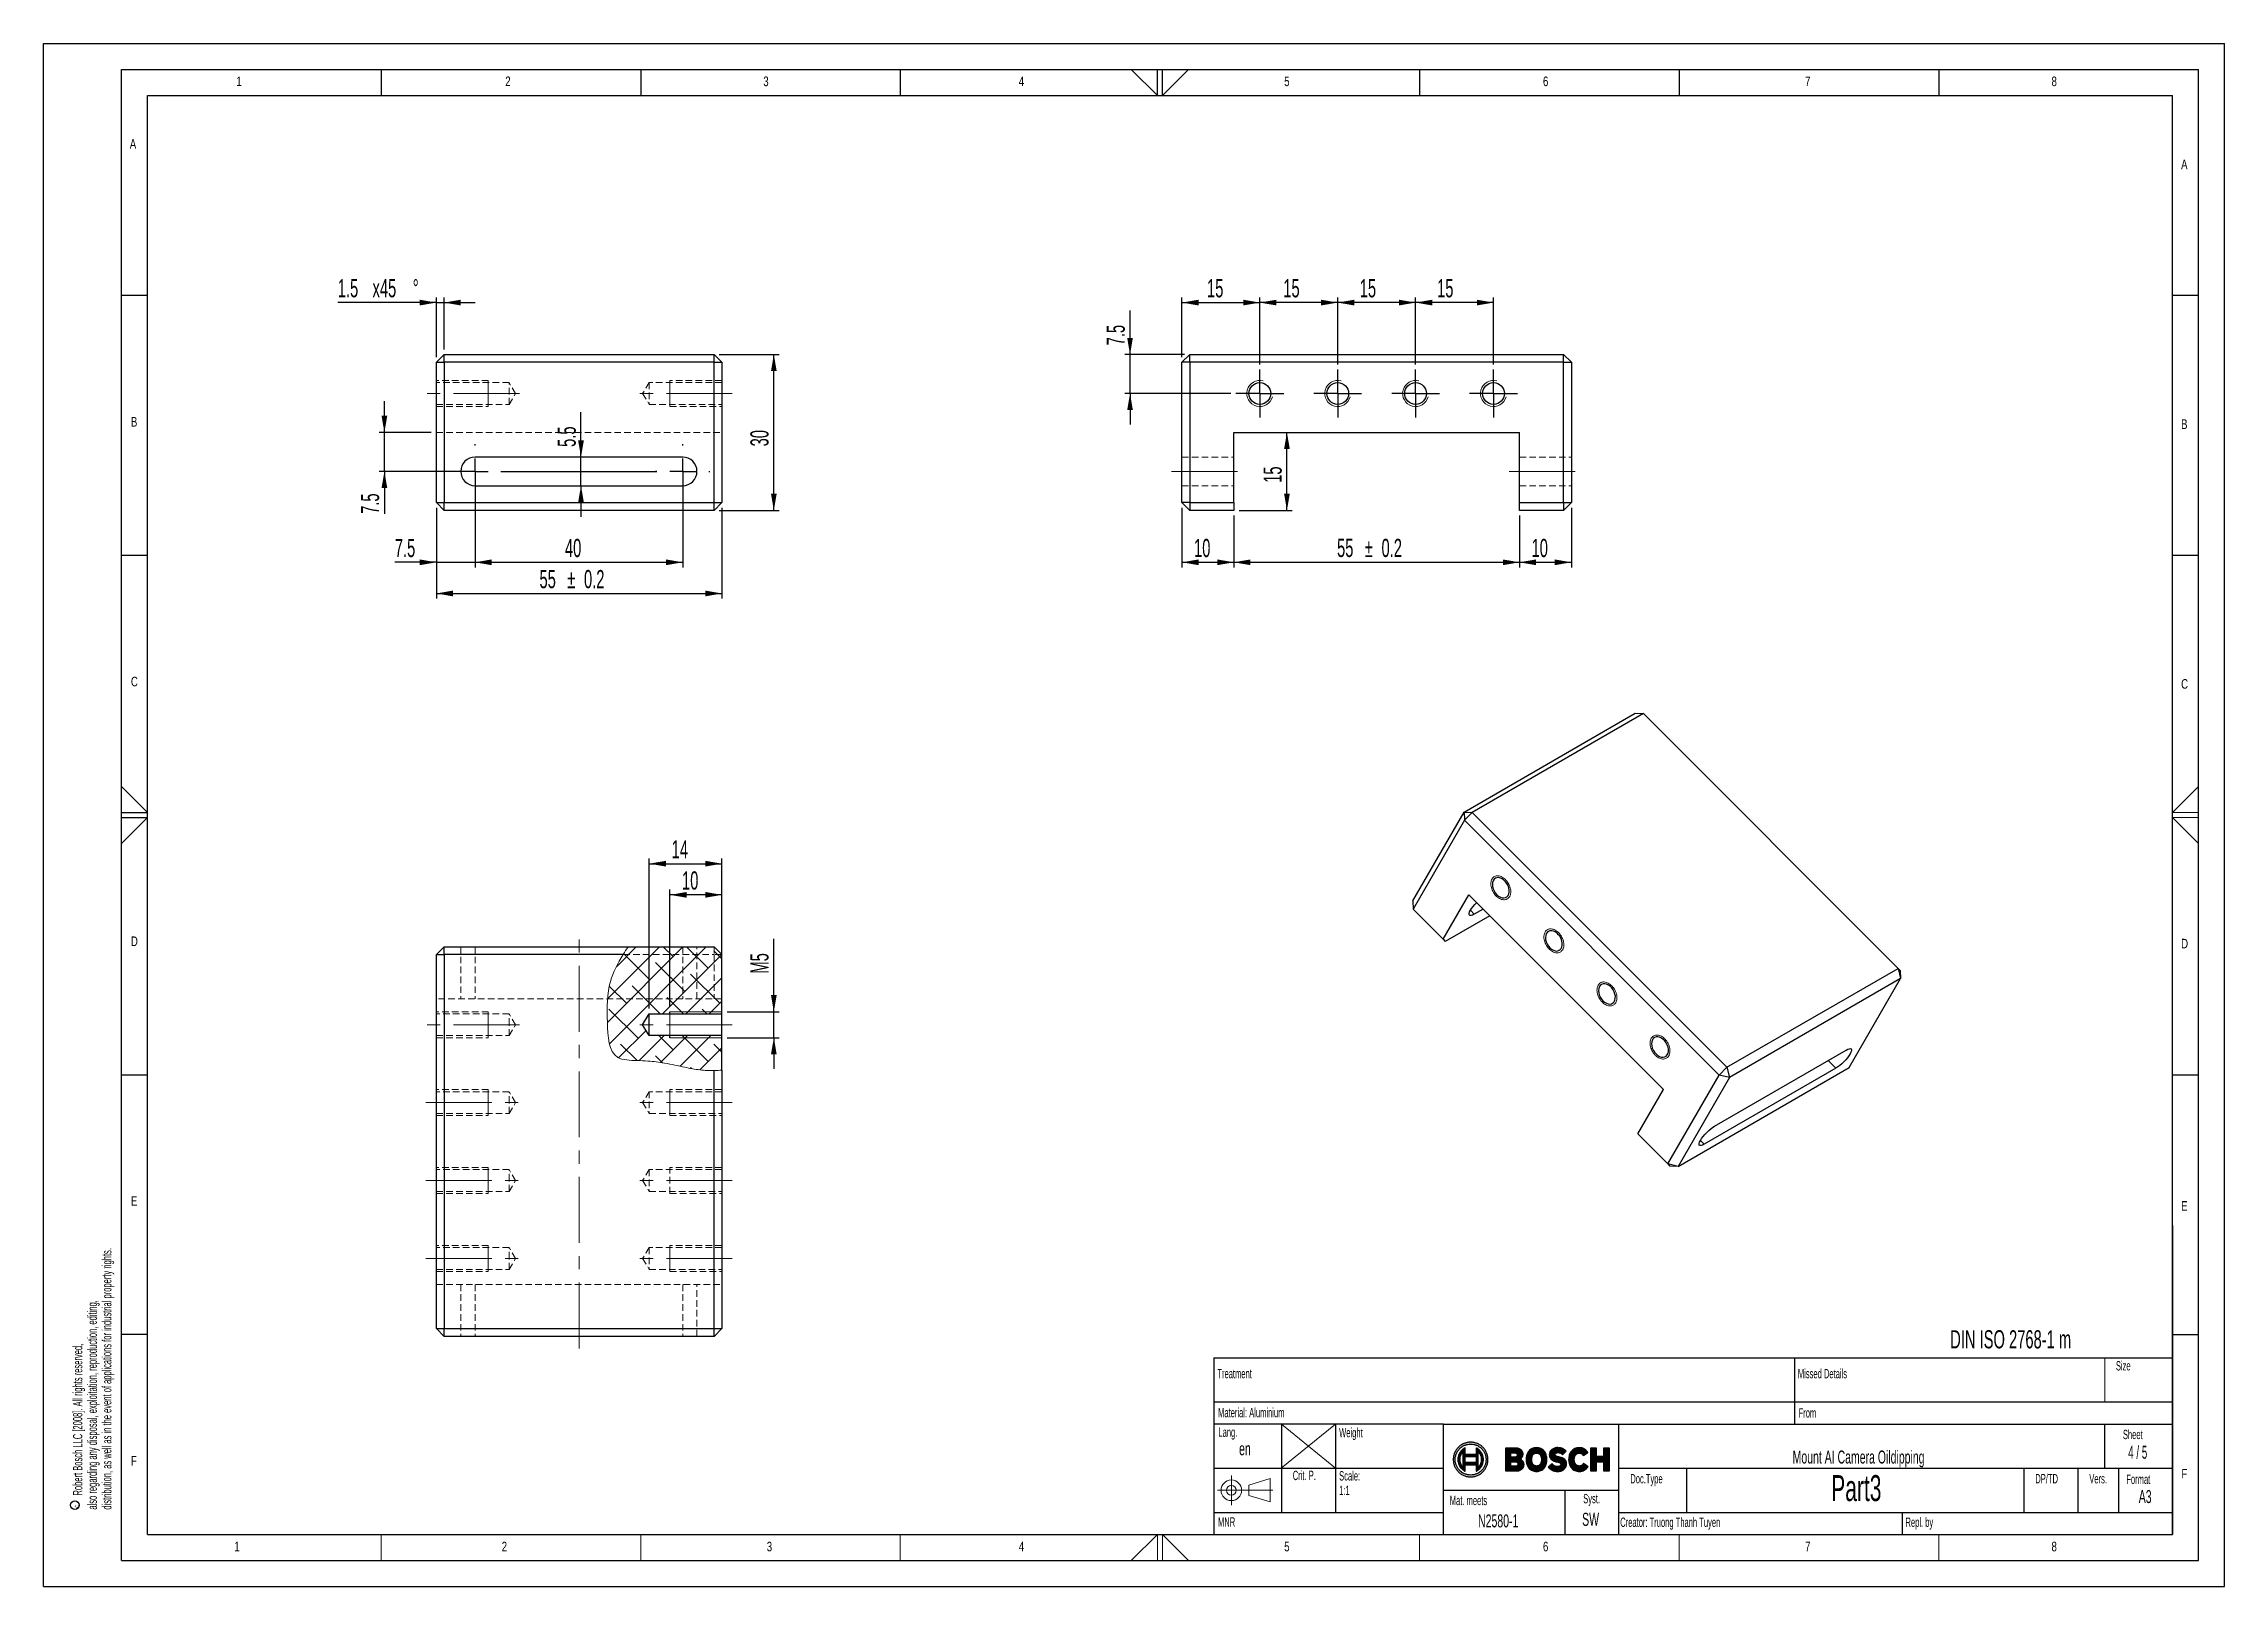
# Paper-space layout 'Sheet4' of a CAD drawing. Header units: millimetres. Extents: x 0 to 420, y 0 to 297.
import ezdxf

# ---------------------------------------------------------------- set-up
doc = ezdxf.new("R2010")
doc.units = ezdxf.units.MM
doc.header["$PDSIZE"] = -1
doc.linetypes.add('CENTERX2', pattern=[20.32, 12.7, -2.54, 2.54, -2.54])
doc.linetypes.add('HIDDEN', pattern=[1.905, 1.27, -0.635])
doc.layers.add('FORMAT', color=7, linetype='Continuous')
doc.layers.add('SLD-0', color=7, linetype='Continuous')
doc.styles.add('SLDTEXTSTYLE0', font='TXT', dxfattribs={"width": 0.75})
doc.styles.add('SLDTEXTSTYLE1', font='TXT', dxfattribs={"width": 0.605})
doc.styles.add('SLDTEXTSTYLE2', font='TXT', dxfattribs={"width": 0.563})
doc.dimstyles.new('SLDDIMSTYLE0', dxfattribs={"dimtxt": 3.5, "dimasz": 3.2, "dimexe": 0, "dimexo": 0.0625, "dimgap": 0.875, "dimtad": 1, "dimdec": 1, "dimrnd": 1e-09, "dimzin": 12, "dimdsep": 46, "dimtxsty": 'SLDTEXTSTYLE1', "dimsah": 1, "dimcen": 0.09, "dimadec": 0, "dimazin": 3, "dimtfac": 1, "dimtdec": 1, "dimtofl": 0, "dimtmove": 0, "dimatfit": 3, "dimfxl": 0, "dimfrac": 2, "dimtolj": 1, "dimtzin": 12, "dimarcsym": 0})
doc.dimstyles.new('SLDDIMSTYLE1', dxfattribs={"dimtxt": 3.5, "dimasz": 3.2, "dimexe": 0, "dimexo": 0.0625, "dimgap": 0.875, "dimtad": 1, "dimdec": 1, "dimrnd": 1e-09, "dimzin": 12, "dimdsep": 46, "dimtxsty": 'SLDTEXTSTYLE1', "dimsah": 1, "dimcen": 0.09, "dimadec": 0, "dimazin": 3, "dimtfac": 1, "dimtdec": 1, "dimtmove": 0, "dimatfit": 0, "dimfxl": 0, "dimfrac": 2, "dimtolj": 1, "dimtzin": 12, "dimarcsym": 0})

psp = doc.layouts.new('Sheet4')

# ---------------------------------------------------------------- texts
at = {"color": 7, "linetype": 'Continuous', "lineweight": 0, "insert": (297.94, 14.16), "char_height": 2.5, "attachment_point": 2, "style": 'SLDTEXTSTYLE1'}
psp.add_mtext('SW', dxfattribs=at)
at = {"layer": 'FORMAT'}
for s, insert, char_height, attachment_point, style in [('1', (37.12, 290.67), 1.85, 1, 'SLDTEXTSTYLE0'), ('2', (88.91, 290.67), 1.85, 1, 'SLDTEXTSTYLE0'), ('3', (138.61, 290.67), 1.85, 1, 'SLDTEXTSTYLE0'), ('4', (187.82, 290.67), 1.85, 1, 'SLDTEXTSTYLE0'), ('5', (238.93, 290.67), 1.85, 1, 'SLDTEXTSTYLE0'), ('6', (288.77, 290.67), 1.85, 1, 'SLDTEXTSTYLE0'), ('7', (339.25, 290.67), 1.85, 1, 'SLDTEXTSTYLE0'), ('8', (386.71, 290.67), 1.85, 1, 'SLDTEXTSTYLE0'), ('A', (16.6, 278.62), 1.85, 1, 'SLDTEXTSTYLE0'), ('A', (411.67, 274.67), 1.85, 1, 'SLDTEXTSTYLE0'), ('B', (16.82, 225.12), 1.85, 1, 'SLDTEXTSTYLE0'), ('B', (411.67, 224.67), 1.85, 1, 'SLDTEXTSTYLE0'), ('C', (16.82, 175.12), 1.85, 1, 'SLDTEXTSTYLE0'), ('C', (411.67, 174.67), 1.85, 1, 'SLDTEXTSTYLE0'), ('D', (16.82, 125.12), 1.85, 1, 'SLDTEXTSTYLE0'), ('D', (411.67, 124.67), 1.85, 1, 'SLDTEXTSTYLE0'), ('E', (16.82, 75.12), 1.85, 1, 'SLDTEXTSTYLE0'), ('E', (411.67, 74.16), 1.85, 1, 'SLDTEXTSTYLE0'), ('Size', (399.11, 43.37), 1.8, 1, 'SLDTEXTSTYLE1'), ('Treatment', (226.06, 41.86), 1.8, 1, 'SLDTEXTSTYLE1'), ('Missed Details', (337.86, 41.86), 1.8, 1, 'SLDTEXTSTYLE1'), ('Material: Aluminium', (226.2, 34.35), 1.8, 1, 'SLDTEXTSTYLE1'), ('From', (338, 34.3), 1.8, 1, 'SLDTEXTSTYLE1'), ('Lang.', (226.26, 30.59), 1.8, 1, 'SLDTEXTSTYLE1'), ('Weight', (249.51, 30.5), 1.8, 1, 'SLDTEXTSTYLE1'), ('Sheet', (400.46, 30.15), 1.8, 1, 'SLDTEXTSTYLE1'), ('Mount AI Camera Oildipping', (349.55, 26.15), 2.5, 2, 'SLDTEXTSTYLE1'), ('4 / 5', (403.32, 27.07), 2.5, 2, 'SLDTEXTSTYLE2'), ('F', (16.82, 25.12), 1.85, 1, 'SLDTEXTSTYLE0'), ('Crit. P.', (240.58, 22.26), 1.8, 1, 'SLDTEXTSTYLE1'), ('Scale:', (249.51, 22.18), 1.8, 1, 'SLDTEXTSTYLE1'), ('Doc.Type', (305.59, 21.63), 1.8, 1, 'SLDTEXTSTYLE1'), ('Part3', (349.12, 21.42), 5, 2, 'SLDTEXTSTYLE1'), ('DP/TD', (383.59, 21.63), 1.8, 1, 'SLDTEXTSTYLE1'), ('Vers.', (393.99, 21.63), 1.8, 1, 'SLDTEXTSTYLE1'), ('Format', (401.12, 21.53), 1.8, 1, 'SLDTEXTSTYLE1'), ('F', (411.73, 22.62), 1.85, 1, 'SLDTEXTSTYLE0'), ('1:1', (249.51, 19.38), 1.8, 1, 'SLDTEXTSTYLE1'), ('Mat. meets', (270.82, 17.44), 1.8, 1, 'SLDTEXTSTYLE1'), ('Syst.', (298.14, 17.8), 1.8, 2, 'SLDTEXTSTYLE1'), ('A3', (404.75, 18.54), 2.5, 2, 'SLDTEXTSTYLE1'), ('MNR', (226.18, 13.3), 1.8, 1, 'SLDTEXTSTYLE1'), ('N2580-1', (276.27, 13.86), 2.5, 1, 'SLDTEXTSTYLE1'), ('Creator: Truong Thanh Tuyen', (303.65, 13.25), 1.8, 1, 'SLDTEXTSTYLE1'), ('Repl. by', (358.59, 13.26), 1.8, 1, 'SLDTEXTSTYLE1'), ('1', (36.73, 8.6), 1.85, 1, 'SLDTEXTSTYLE0'), ('2', (88.23, 8.6), 1.85, 1, 'SLDTEXTSTYLE0'), ('3', (139.28, 8.6), 1.85, 1, 'SLDTEXTSTYLE0'), ('4', (187.82, 8.6), 1.85, 1, 'SLDTEXTSTYLE0'), ('5', (238.93, 8.6), 1.85, 1, 'SLDTEXTSTYLE0'), ('6', (288.77, 8.6), 1.85, 1, 'SLDTEXTSTYLE0'), ('7', (339.25, 8.6), 1.85, 1, 'SLDTEXTSTYLE0'), ('8', (386.71, 8.6), 1.85, 1, 'SLDTEXTSTYLE0')]:
    psp.add_mtext(s, dxfattribs=dict(at, insert=insert, char_height=char_height, attachment_point=attachment_point, style=style))
at = {"layer": 'SLD-0', "char_height": 1.8, "attachment_point": 1, "rotation": 90, "style": 'SLDTEXTSTYLE1'}
for s, insert in [('distribution, as well as in the event of applications for industrial property rights.', (11.26, 14.78)), ('also regarding any disposal, exploitation, reproduction, editing,', (8.46, 14.78)), ('Robert Bosch LLC [2008]. All rights reserved,', (5.66, 17.48))]:
    psp.add_mtext(s, dxfattribs=dict(at, insert=insert))
at = {"layer": 'SLD-0', "attachment_point": 1, "style": 'SLDTEXTSTYLE1'}
for s, insert, char_height in [('DIN ISO 2768-1 m', (367.2, 49.32), 3.5), ('en', (230.24, 27.74), 2.5)]:
    psp.add_mtext(s, dxfattribs=dict(at, insert=insert, char_height=char_height))

# ---------------------------------------------------------------- blocks, each defined once
blk = doc.blocks.new('Bosch_logo_3')
at = {"linetype": 'Continuous'}
h = blk.add_hatch(color=7, dxfattribs=at)
edge = h.paths.add_edge_path(flags=0)
edge.add_spline(control_points=[(-19.09, 0.83), (-19.25, 0.83), (-19.57, 0.79), (-20.03, 0.65), (-20.44, 0.43), (-20.79, 0.14), (-21.09, -0.22), (-21.31, -0.63), (-21.45, -1.08), (-21.48, -1.4), (-21.48, -1.56)], knot_values=[1, 1, 1, 1, 1.129143, 1.254452, 1.377674, 1.5, 1.622326, 1.745548, 1.870857, 2, 2, 2, 2], weights=[1, 1, 1, 1, 1, 1, 1, 1, 1, 1, 1], degree=3, periodic=0)
edge.add_spline(control_points=[(-21.48, -1.56), (-21.48, -1.72), (-21.45, -2.04), (-21.31, -2.49), (-21.09, -2.9), (-20.79, -3.26), (-20.44, -3.55), (-20.03, -3.77), (-19.57, -3.91), (-19.25, -3.95), (-19.09, -3.95)], knot_values=[2, 2, 2, 2, 2.129137, 2.254443, 2.377665, 2.499992, 2.62232, 2.745544, 2.870855, 3, 3, 3, 3], weights=[1, 1, 1, 1, 1, 1, 1, 1, 1, 1, 1], degree=3, periodic=0)
edge.add_spline(control_points=[(-19.09, -3.95), (-18.93, -3.95), (-18.61, -3.91), (-18.16, -3.77), (-17.75, -3.55), (-17.4, -3.26), (-17.1, -2.9), (-16.88, -2.49), (-16.74, -2.04), (-16.71, -1.72), (-16.71, -1.56)], knot_values=[3, 3, 3, 3, 3.129141, 3.254451, 3.377676, 3.500005, 3.622334, 3.745557, 3.870864, 4, 4, 4, 4], weights=[1, 1, 1, 1, 1, 1, 1, 1, 1, 1, 1], degree=3, periodic=0)
edge.add_spline(control_points=[(-16.71, -1.56), (-16.71, -1.4), (-16.74, -1.08), (-16.88, -0.63), (-17.1, -0.22), (-17.4, 0.14), (-17.75, 0.43), (-18.16, 0.65), (-18.61, 0.79), (-18.93, 0.83), (-19.09, 0.83)], knot_values=[0, 0, 0, 0, 0.129143, 0.254454, 0.377677, 0.500004, 0.622331, 0.745553, 0.870861, 1, 1, 1, 1], weights=[1, 1, 1, 1, 1, 1, 1, 1, 1, 1, 1], degree=3, periodic=0)
edge = h.paths.add_edge_path(flags=0)
edge.add_spline(control_points=[(-19.09, -3.69), (-19.24, -3.69), (-19.52, -3.66), (-19.92, -3.53), (-20.29, -3.33), (-20.61, -3.07), (-20.87, -2.75), (-21.07, -2.39), (-21.19, -1.99), (-21.22, -1.7), (-21.22, -1.56)], knot_values=[2, 2, 2, 2, 2.129015, 2.2543, 2.377579, 2.500005, 2.62243, 2.745707, 2.870989, 3, 3, 3, 3], weights=[1, 1, 1, 1, 1, 1, 1, 1, 1, 1, 1], degree=3, periodic=0)
edge.add_spline(control_points=[(-21.22, -1.56), (-21.22, -1.42), (-21.19, -1.13), (-21.07, -0.73), (-20.87, -0.37), (-20.61, -0.05), (-20.29, 0.21), (-19.92, 0.41), (-19.52, 0.54), (-19.24, 0.57), (-19.09, 0.57)], knot_values=[3, 3, 3, 3, 3.129013, 3.254297, 3.377574, 3.5, 3.622425, 3.745703, 3.870987, 4, 4, 4, 4], weights=[1, 1, 1, 1, 1, 1, 1, 1, 1, 1, 1], degree=3, periodic=0)
edge.add_spline(control_points=[(-19.09, 0.57), (-18.95, 0.57), (-18.67, 0.54), (-18.26, 0.41), (-17.9, 0.21), (-17.58, -0.05), (-17.32, -0.37), (-17.12, -0.73), (-17, -1.13), (-16.97, -1.42), (-16.97, -1.56)], knot_values=[0, 0, 0, 0, 0.129013, 0.254297, 0.377575, 0.5, 0.622426, 0.745703, 0.870987, 1, 1, 1, 1], weights=[1, 1, 1, 1, 1, 1, 1, 1, 1, 1, 1], degree=3, periodic=0)
edge.add_spline(control_points=[(-16.97, -1.56), (-16.97, -1.7), (-17, -1.99), (-17.12, -2.39), (-17.32, -2.75), (-17.58, -3.07), (-17.9, -3.33), (-18.26, -3.53), (-18.67, -3.66), (-18.95, -3.69), (-19.09, -3.69)], knot_values=[1, 1, 1, 1, 1.129011, 1.254293, 1.377569, 1.499994, 1.62242, 1.745698, 1.870984, 2, 2, 2, 2], weights=[1, 1, 1, 1, 1, 1, 1, 1, 1, 1, 1], degree=3, periodic=0)
h = blk.add_hatch(color=7, dxfattribs=at)
edge = h.paths.add_edge_path(flags=0)
edge.add_spline(control_points=[(-17.34, -1.56), (-17.34, -1.48), (-17.35, -1.33), (-17.39, -1.1), (-17.47, -0.88), (-17.57, -0.67), (-17.69, -0.48), (-17.84, -0.3), (-18.01, -0.15), (-18.18, -0.03), (-18.29, 0.03), (-18.33, 0.05)], knot_values=[1, 1, 1, 1, 1.11875, 1.235358, 1.350638, 1.465346, 1.580206, 1.695924, 1.81322, 1.932843, 2, 2, 2, 2], weights=[1, 1, 1, 1, 1, 1, 1, 1, 1, 1, 1, 1], degree=3, periodic=0)
edge.add_line((-18.33, 0.05), (-18.33, -0.85))
edge.add_line((-18.33, -0.85), (-19.86, -0.85))
edge.add_line((-19.86, -0.85), (-19.86, 0.05))
edge.add_spline(control_points=[(-19.86, 0.05), (-19.9, 0.03), (-20.01, -0.03), (-20.17, -0.15), (-20.35, -0.31), (-20.5, -0.48), (-20.62, -0.67), (-20.72, -0.88), (-20.79, -1.1), (-20.84, -1.33), (-20.85, -1.48), (-20.85, -1.56)], knot_values=[5, 5, 5, 5, 5.067081, 5.186743, 5.3041, 5.419866, 5.534741, 5.649429, 5.764667, 5.88124, 6, 6, 6, 6], weights=[1, 1, 1, 1, 1, 1, 1, 1, 1, 1, 1, 1], degree=3, periodic=0)
edge.add_spline(control_points=[(-20.85, -1.56), (-20.85, -1.64), (-20.84, -1.79), (-20.79, -2.02), (-20.72, -2.24), (-20.62, -2.44), (-20.5, -2.64), (-20.35, -2.81), (-20.17, -2.97), (-20.01, -3.09), (-19.9, -3.15), (-19.86, -3.17)], knot_values=[6, 6, 6, 6, 6.118545, 6.23462, 6.349211, 6.463277, 6.577752, 6.693544, 6.811542, 6.932619, 7, 7, 7, 7], weights=[1, 1, 1, 1, 1, 1, 1, 1, 1, 1, 1, 1], degree=3, periodic=0)
edge.add_line((-19.86, -3.17), (-19.86, -2.27))
edge.add_line((-19.86, -2.27), (-18.33, -2.27))
edge.add_line((-18.33, -2.27), (-18.33, -3.17))
edge.add_spline(control_points=[(-18.33, -3.17), (-18.29, -3.15), (-18.18, -3.09), (-18.01, -2.97), (-17.84, -2.82), (-17.69, -2.64), (-17.57, -2.45), (-17.47, -2.24), (-17.39, -2.02), (-17.35, -1.79), (-17.34, -1.64), (-17.34, -1.56)], knot_values=[0, 0, 0, 0, 0.067062, 0.186788, 0.304137, 0.419867, 0.534708, 0.649384, 0.764633, 0.881229, 1, 1, 1, 1], weights=[1, 1, 1, 1, 1, 1, 1, 1, 1, 1, 1, 1], degree=3, periodic=0)
edge = h.paths.add_edge_path(flags=0)
edge.add_spline(control_points=[(-20.15, -2.61), (-20.21, -2.55), (-20.32, -2.4), (-20.46, -2.15), (-20.54, -1.86), (-20.56, -1.66), (-20.56, -1.56)], knot_values=[0, 0, 0, 0, 0.230716, 0.485534, 0.740848, 1, 1, 1, 1], weights=[1, 1, 1, 1, 1, 1, 1], degree=3, periodic=0)
edge.add_spline(control_points=[(-20.56, -1.56), (-20.56, -1.46), (-20.54, -1.26), (-20.46, -0.97), (-20.32, -0.72), (-20.21, -0.57), (-20.15, -0.51)], knot_values=[1, 1, 1, 1, 1.258923, 1.514213, 1.769137, 2, 2, 2, 2], weights=[1, 1, 1, 1, 1, 1, 1], degree=3, periodic=0)
edge.add_line((-20.15, -0.51), (-20.15, -2.61))
h.paths.add_polyline_path([(-18.33, -1.14), (-18.33, -1.98), (-19.86, -1.98), (-19.86, -1.14)], flags=0)
edge = h.paths.add_edge_path(flags=0)
edge.add_spline(control_points=[(-17.63, -1.56), (-17.63, -1.66), (-17.65, -1.86), (-17.73, -2.15), (-17.86, -2.4), (-17.98, -2.55), (-18.04, -2.61)], knot_values=[1, 1, 1, 1, 1.259119, 1.514406, 1.769207, 2, 2, 2, 2], weights=[1, 1, 1, 1, 1, 1, 1], degree=3, periodic=0)
edge.add_line((-18.04, -2.61), (-18.04, -0.51))
edge.add_spline(control_points=[(-18.04, -0.51), (-17.98, -0.57), (-17.86, -0.72), (-17.73, -0.97), (-17.65, -1.26), (-17.63, -1.46), (-17.63, -1.56)], knot_values=[0, 0, 0, 0, 0.23094, 0.485847, 0.74111, 1, 1, 1, 1], weights=[1, 1, 1, 1, 1, 1, 1], degree=3, periodic=0)
h = blk.add_hatch(color=7, dxfattribs=at)
edge = h.paths.add_edge_path(flags=0)
edge.add_line((-14.32, 0), (-14.32, -3.12))
edge.add_line((-14.32, -3.12), (-12.72, -3.12))
edge.add_spline(control_points=[(-12.72, -3.12), (-12.66, -3.12), (-12.54, -3.11), (-12.36, -3.07), (-12.2, -2.99), (-12.05, -2.89), (-11.92, -2.76), (-11.82, -2.61), (-11.76, -2.44), (-11.75, -2.32), (-11.75, -2.25)], knot_values=[1, 1, 1, 1, 1.126298, 1.252075, 1.376857, 1.500279, 1.622498, 1.744628, 1.86913, 2, 2, 2, 2], weights=[1, 1, 1, 1, 1, 1, 1, 1, 1, 1, 1], degree=3, periodic=0)
edge.add_spline(control_points=[(-11.75, -2.25), (-11.75, -1.88), (-11.95, -1.62), (-12.32, -1.5)], knot_values=[2, 2, 2, 2, 3, 3, 3, 3], weights=[1, 1, 1, 1], degree=3, periodic=0)
edge.add_spline(control_points=[(-12.32, -1.5), (-12.05, -1.39), (-11.88, -1.15), (-11.88, -0.86)], knot_values=[3, 3, 3, 3, 4, 4, 4, 4], weights=[1, 1, 1, 1], degree=3, periodic=0)
edge.add_spline(control_points=[(-11.88, -0.86), (-11.88, -0.79), (-11.9, -0.66), (-11.95, -0.48), (-12.04, -0.33), (-12.16, -0.21), (-12.3, -0.11), (-12.44, -0.06), (-12.56, -0.03), (-12.69, -0.01), (-12.79, 0), (-12.86, 0)], knot_values=[4, 4, 4, 4, 4.138726, 4.263614, 4.380196, 4.493995, 4.609834, 4.731357, 4.795091, 4.861041, 5, 5, 5, 5], weights=[1, 1, 1, 1, 1, 1, 1, 1, 1, 1, 1, 1], degree=3, periodic=0)
edge.add_line((-12.86, 0), (-14.32, 0))
edge = h.paths.add_edge_path(flags=0)
edge.add_line((-12.99, -1.23), (-13.55, -1.23))
edge.add_line((-13.55, -1.23), (-13.55, -0.65))
edge.add_line((-13.55, -0.65), (-12.98, -0.65))
edge.add_spline(control_points=[(-12.98, -0.65), (-12.94, -0.65), (-12.88, -0.66), (-12.81, -0.7), (-12.76, -0.73), (-12.73, -0.78), (-12.7, -0.83), (-12.68, -0.88), (-12.68, -0.93), (-12.68, -0.95)], knot_values=[0, 0, 0, 0, 0.262903, 0.383932, 0.501607, 0.619042, 0.739321, 0.865393, 1, 1, 1, 1], weights=[1, 1, 1, 1, 1, 1, 1, 1, 1, 1], degree=3, periodic=0)
edge.add_spline(control_points=[(-12.68, -0.95), (-12.68, -0.98), (-12.7, -1.05), (-12.75, -1.13), (-12.81, -1.18), (-12.86, -1.21), (-12.92, -1.23), (-12.97, -1.23), (-12.99, -1.23)], knot_values=[1, 1, 1, 1, 1.223799, 1.457178, 1.580002, 1.709138, 1.847774, 2, 2, 2, 2], weights=[1, 1, 1, 1, 1, 1, 1, 1, 1], degree=3, periodic=0)
edge = h.paths.add_edge_path(flags=0)
edge.add_line((-12.98, -2.47), (-13.55, -2.47))
edge.add_line((-13.55, -2.47), (-13.55, -1.86))
edge.add_line((-13.55, -1.86), (-12.99, -1.86))
edge.add_spline(control_points=[(-12.99, -1.86), (-12.96, -1.86), (-12.9, -1.86), (-12.81, -1.88), (-12.74, -1.91), (-12.68, -1.94), (-12.64, -1.99), (-12.6, -2.04), (-12.58, -2.1), (-12.58, -2.14), (-12.58, -2.16)], knot_values=[4, 4, 4, 4, 4.169584, 4.318204, 4.44921, 4.566675, 4.675402, 4.780628, 4.887411, 5, 5, 5, 5], weights=[1, 1, 1, 1, 1, 1, 1, 1, 1, 1, 1], degree=3, periodic=0)
edge.add_spline(control_points=[(-12.58, -2.16), (-12.58, -2.19), (-12.58, -2.24), (-12.61, -2.31), (-12.64, -2.36), (-12.69, -2.41), (-12.75, -2.44), (-12.82, -2.46), (-12.9, -2.47), (-12.95, -2.47), (-12.98, -2.47)], knot_values=[0, 0, 0, 0, 0.13693, 0.257262, 0.368703, 0.4789, 0.594051, 0.71818, 0.853308, 1, 1, 1, 1], weights=[1, 1, 1, 1, 1, 1, 1, 1, 1, 1, 1], degree=3, periodic=0)
h = blk.add_hatch(color=7, dxfattribs=at)
edge = h.paths.add_edge_path(flags=0)
edge.add_spline(control_points=[(-8.59, -1.56), (-8.59, -1.34), (-8.63, -1.02), (-8.79, -0.64), (-8.96, -0.39), (-9.16, -0.19), (-9.42, -0.04), (-9.71, 0.06), (-9.92, 0.08), (-10.02, 0.08)], knot_values=[3, 3, 3, 3, 3.265622, 3.38947, 3.508778, 3.625817, 3.743834, 3.866982, 4, 4, 4, 4], weights=[1, 1, 1, 1, 1, 1, 1, 1, 1, 1], degree=3, periodic=0)
edge.add_spline(control_points=[(-10.02, 0.08), (-10.13, 0.08), (-10.34, 0.06), (-10.63, -0.04), (-10.88, -0.19), (-11.09, -0.39), (-11.26, -0.64), (-11.37, -0.92), (-11.45, -1.23), (-11.46, -1.45), (-11.46, -1.56)], knot_values=[0, 0, 0, 0, 0.132442, 0.255308, 0.373253, 0.490335, 0.609715, 0.733608, 0.863424, 1, 1, 1, 1], weights=[1, 1, 1, 1, 1, 1, 1, 1, 1, 1, 1], degree=3, periodic=0)
edge.add_spline(control_points=[(-11.46, -1.56), (-11.46, -1.67), (-11.45, -1.89), (-11.37, -2.2), (-11.26, -2.48), (-11.09, -2.73), (-10.88, -2.93), (-10.63, -3.08), (-10.34, -3.18), (-10.13, -3.2), (-10.02, -3.2)], knot_values=[1, 1, 1, 1, 1.137058, 1.267067, 1.390939, 1.510171, 1.627062, 1.744845, 1.867609, 2, 2, 2, 2], weights=[1, 1, 1, 1, 1, 1, 1, 1, 1, 1, 1], degree=3, periodic=0)
edge.add_spline(control_points=[(-10.02, -3.2), (-9.92, -3.2), (-9.71, -3.18), (-9.42, -3.08), (-9.16, -2.93), (-8.96, -2.73), (-8.79, -2.48), (-8.63, -2.1), (-8.59, -1.78), (-8.59, -1.56)], knot_values=[2, 2, 2, 2, 2.132959, 2.256002, 2.373854, 2.490704, 2.609866, 2.733695, 3, 3, 3, 3], weights=[1, 1, 1, 1, 1, 1, 1, 1, 1, 1], degree=3, periodic=0)
edge = h.paths.add_edge_path(flags=0)
edge.add_spline(control_points=[(-10.02, -2.45), (-10.08, -2.45), (-10.18, -2.44), (-10.32, -2.39), (-10.43, -2.3), (-10.53, -2.19), (-10.6, -2.06), (-10.65, -1.91), (-10.68, -1.74), (-10.69, -1.62), (-10.69, -1.56)], knot_values=[1, 1, 1, 1, 1.126022, 1.242054, 1.354766, 1.469608, 1.590236, 1.718578, 1.855252, 2, 2, 2, 2], weights=[1, 1, 1, 1, 1, 1, 1, 1, 1, 1, 1], degree=3, periodic=0)
edge.add_spline(control_points=[(-10.69, -1.56), (-10.69, -1.5), (-10.68, -1.38), (-10.65, -1.22), (-10.6, -1.07), (-10.53, -0.93), (-10.43, -0.82), (-10.32, -0.74), (-10.18, -0.68), (-10.08, -0.67), (-10.02, -0.67)], knot_values=[2, 2, 2, 2, 2.144038, 2.280288, 2.408454, 2.529112, 2.644145, 2.75716, 2.873562, 3, 3, 3, 3], weights=[1, 1, 1, 1, 1, 1, 1, 1, 1, 1, 1], degree=3, periodic=0)
edge.add_spline(control_points=[(-10.02, -0.67), (-9.97, -0.67), (-9.87, -0.68), (-9.73, -0.74), (-9.61, -0.82), (-9.52, -0.93), (-9.45, -1.07), (-9.39, -1.22), (-9.36, -1.38), (-9.36, -1.5), (-9.36, -1.56)], knot_values=[3, 3, 3, 3, 3.126334, 3.242884, 3.356143, 3.471378, 3.592113, 3.720206, 3.85625, 4, 4, 4, 4], weights=[1, 1, 1, 1, 1, 1, 1, 1, 1, 1, 1], degree=3, periodic=0)
edge.add_spline(control_points=[(-9.36, -1.56), (-9.36, -1.62), (-9.36, -1.74), (-9.39, -1.91), (-9.45, -2.06), (-9.52, -2.19), (-9.61, -2.3), (-9.73, -2.39), (-9.87, -2.44), (-9.97, -2.45), (-10.02, -2.45)], knot_values=[0, 0, 0, 0, 0.14446, 0.28093, 0.4092, 0.529906, 0.644952, 0.757909, 0.874086, 1, 1, 1, 1], weights=[1, 1, 1, 1, 1, 1, 1, 1, 1, 1, 1], degree=3, periodic=0)
h = blk.add_hatch(color=7, dxfattribs=at)
edge = h.paths.add_edge_path(flags=0)
edge.add_spline(control_points=[(-7.47, -0.89), (-7.47, -0.87), (-7.47, -0.82), (-7.44, -0.76), (-7.4, -0.71), (-7.35, -0.67), (-7.29, -0.64), (-7.21, -0.61), (-7.14, -0.6), (-7.09, -0.6)], knot_values=[5, 5, 5, 5, 5.135975, 5.259361, 5.378167, 5.497749, 5.620502, 5.746431, 6, 6, 6, 6], weights=[1, 1, 1, 1, 1, 1, 1, 1, 1, 1], degree=3, periodic=0)
edge.add_spline(control_points=[(-7.09, -0.6), (-7.03, -0.6), (-6.91, -0.62), (-6.73, -0.68), (-6.58, -0.77), (-6.49, -0.85), (-6.45, -0.89)], knot_values=[6, 6, 6, 6, 6.263489, 6.517535, 6.763897, 7, 7, 7, 7], weights=[1, 1, 1, 1, 1, 1, 1], degree=3, periodic=0)
edge.add_line((-6.45, -0.89), (-5.97, -0.41))
edge.add_spline(control_points=[(-5.97, -0.41), (-6.03, -0.34), (-6.16, -0.22), (-6.42, -0.06), (-6.74, 0.05), (-6.98, 0.08), (-7.11, 0.08)], knot_values=[8, 8, 8, 8, 8.207, 8.438239, 8.698654, 9, 9, 9, 9], weights=[1, 1, 1, 1, 1, 1, 1], degree=3, periodic=0)
edge.add_spline(control_points=[(-7.11, 0.08), (-7.26, 0.08), (-7.49, 0.05), (-7.76, -0.06), (-7.94, -0.18), (-8.08, -0.32), (-8.19, -0.49), (-8.25, -0.69), (-8.27, -0.83), (-8.27, -0.9)], knot_values=[9, 9, 9, 9, 9.27258, 9.397976, 9.517718, 9.634138, 9.750492, 9.870893, 10, 10, 10, 10], weights=[1, 1, 1, 1, 1, 1, 1, 1, 1, 1], degree=3, periodic=0)
edge.add_spline(control_points=[(-8.27, -0.9), (-8.27, -0.97), (-8.25, -1.1), (-8.2, -1.27), (-8.12, -1.42), (-8, -1.55), (-7.87, -1.66), (-7.72, -1.74), (-7.55, -1.8), (-7.43, -1.83), (-7.37, -1.85)], knot_values=[10, 10, 10, 10, 10.138816, 10.265029, 10.384301, 10.501512, 10.620219, 10.742508, 10.869169, 11, 11, 11, 11], weights=[1, 1, 1, 1, 1, 1, 1, 1, 1, 1, 1], degree=3, periodic=0)
edge.add_line((-7.37, -1.85), (-7.26, -1.87))
edge.add_spline(control_points=[(-7.26, -1.87), (-7.21, -1.88), (-7.12, -1.9), (-7, -1.93), (-6.91, -1.96), (-6.83, -2), (-6.77, -2.04), (-6.73, -2.09), (-6.7, -2.15), (-6.7, -2.19), (-6.7, -2.22)], knot_values=[12, 12, 12, 12, 12.202172, 12.372994, 12.515341, 12.632935, 12.731149, 12.818004, 12.904091, 13, 13, 13, 13], weights=[1, 1, 1, 1, 1, 1, 1, 1, 1, 1, 1], degree=3, periodic=0)
edge.add_spline(control_points=[(-6.7, -2.22), (-6.7, -2.24), (-6.7, -2.28), (-6.73, -2.34), (-6.77, -2.4), (-6.82, -2.44), (-6.88, -2.48), (-6.98, -2.52), (-7.06, -2.52), (-7.12, -2.52)], knot_values=[13, 13, 13, 13, 13.114587, 13.224515, 13.334602, 13.448979, 13.57083, 13.702431, 14, 14, 14, 14], weights=[1, 1, 1, 1, 1, 1, 1, 1, 1, 1], degree=3, periodic=0)
edge.add_spline(control_points=[(-7.12, -2.52), (-7.2, -2.52), (-7.35, -2.51), (-7.56, -2.43), (-7.75, -2.3), (-7.86, -2.19), (-7.91, -2.12)], knot_values=[14, 14, 14, 14, 14.244767, 14.486017, 14.734285, 15, 15, 15, 15], weights=[1, 1, 1, 1, 1, 1, 1], degree=3, periodic=0)
edge.add_line((-7.91, -2.12), (-8.41, -2.61))
edge.add_spline(control_points=[(-8.41, -2.61), (-8.34, -2.69), (-8.23, -2.81), (-8.06, -2.95), (-7.91, -3.03), (-7.75, -3.11), (-7.56, -3.16), (-7.34, -3.19), (-7.19, -3.2), (-7.11, -3.2)], knot_values=[0, 0, 0, 0, 0.216743, 0.327248, 0.441656, 0.562716, 0.693711, 0.838238, 1, 1, 1, 1], weights=[1, 1, 1, 1, 1, 1, 1, 1, 1, 1], degree=3, periodic=0)
edge.add_spline(control_points=[(-7.11, -3.2), (-6.97, -3.2), (-6.74, -3.17), (-6.47, -3.06), (-6.28, -2.95), (-6.13, -2.81), (-6, -2.63), (-5.92, -2.42), (-5.9, -2.26), (-5.9, -2.18)], knot_values=[1, 1, 1, 1, 1.24959, 1.37341, 1.495138, 1.615303, 1.736226, 1.862349, 2, 2, 2, 2], weights=[1, 1, 1, 1, 1, 1, 1, 1, 1, 1], degree=3, periodic=0)
edge.add_spline(control_points=[(-5.9, -2.18), (-5.9, -2.1), (-5.91, -1.98), (-5.95, -1.83), (-5.99, -1.74), (-6.04, -1.66), (-6.11, -1.56), (-6.22, -1.46), (-6.38, -1.38), (-6.55, -1.31), (-6.72, -1.26), (-6.83, -1.24), (-6.89, -1.23)], knot_values=[2, 2, 2, 2, 2.16118, 2.231758, 2.297422, 2.359501, 2.419204, 2.535141, 2.650814, 2.767864, 2.885189, 3, 3, 3, 3], weights=[1, 1, 1, 1, 1, 1, 1, 1, 1, 1, 1, 1, 1], degree=3, periodic=0)
edge.add_line((-6.89, -1.23), (-7, -1.2))
edge.add_spline(control_points=[(-7, -1.2), (-7.03, -1.2), (-7.09, -1.18), (-7.18, -1.16), (-7.26, -1.13), (-7.33, -1.1), (-7.39, -1.06), (-7.44, -1.01), (-7.47, -0.96), (-7.47, -0.91), (-7.47, -0.89)], knot_values=[4, 4, 4, 4, 4.160942, 4.311658, 4.450355, 4.576022, 4.689082, 4.79245, 4.892708, 5, 5, 5, 5], weights=[1, 1, 1, 1, 1, 1, 1, 1, 1, 1, 1], degree=3, periodic=0)
h = blk.add_hatch(color=7, dxfattribs=at)
edge = h.paths.add_edge_path(flags=0)
edge.add_spline(control_points=[(-4.84, -1.54), (-4.84, -1.48), (-4.83, -1.35), (-4.78, -1.17), (-4.72, -1.02), (-4.63, -0.9), (-4.53, -0.8), (-4.41, -0.73), (-4.28, -0.68), (-4.2, -0.67), (-4.15, -0.67)], knot_values=[6, 6, 6, 6, 6.161037, 6.306415, 6.439103, 6.561847, 6.677133, 6.787209, 6.894152, 7, 7, 7, 7], weights=[1, 1, 1, 1, 1, 1, 1, 1, 1, 1, 1], degree=3, periodic=0)
edge.add_spline(control_points=[(-4.15, -0.67), (-4.09, -0.67), (-4, -0.68), (-3.89, -0.72), (-3.81, -0.76), (-3.75, -0.82), (-3.67, -0.9), (-3.62, -0.97), (-3.59, -1.02)], knot_values=[7, 7, 7, 7, 7.267222, 7.388088, 7.505286, 7.622384, 7.742441, 8, 8, 8, 8], weights=[1, 1, 1, 1, 1, 1, 1, 1, 1], degree=3, periodic=0)
edge.add_line((-3.59, -1.02), (-2.95, -0.6))
edge.add_spline(control_points=[(-2.95, -0.6), (-2.99, -0.55), (-3.07, -0.44), (-3.2, -0.3), (-3.33, -0.18), (-3.48, -0.08), (-3.63, -0.01), (-3.86, 0.06), (-4.04, 0.07), (-4.16, 0.07)], knot_values=[9, 9, 9, 9, 9.141792, 9.273033, 9.396287, 9.514496, 9.630867, 9.748657, 10, 10, 10, 10], weights=[1, 1, 1, 1, 1, 1, 1, 1, 1, 1], degree=3, periodic=0)
edge.add_spline(control_points=[(-4.16, 0.07), (-4.27, 0.07), (-4.48, 0.05), (-4.78, -0.04), (-5.04, -0.2), (-5.25, -0.4), (-5.41, -0.64), (-5.53, -0.92), (-5.6, -1.22), (-5.61, -1.43), (-5.61, -1.54)], knot_values=[0, 0, 0, 0, 0.137202, 0.263004, 0.382389, 0.499709, 0.618319, 0.740481, 0.867503, 1, 1, 1, 1], weights=[1, 1, 1, 1, 1, 1, 1, 1, 1, 1, 1], degree=3, periodic=0)
edge.add_spline(control_points=[(-5.61, -1.54), (-5.61, -1.65), (-5.6, -1.88), (-5.52, -2.19), (-5.4, -2.48), (-5.23, -2.72), (-5.02, -2.93), (-4.77, -3.08), (-4.48, -3.18), (-4.27, -3.2), (-4.17, -3.2)], knot_values=[1, 1, 1, 1, 1.137733, 1.268688, 1.393811, 1.514396, 1.632307, 1.750157, 1.87136, 2, 2, 2, 2], weights=[1, 1, 1, 1, 1, 1, 1, 1, 1, 1, 1], degree=3, periodic=0)
edge.add_spline(control_points=[(-4.17, -3.2), (-4.09, -3.2), (-3.96, -3.19), (-3.76, -3.16), (-3.59, -3.11), (-3.44, -3.04), (-3.3, -2.94), (-3.17, -2.82), (-3.05, -2.68), (-2.97, -2.58), (-2.93, -2.52)], knot_values=[2, 2, 2, 2, 2.146769, 2.277507, 2.396986, 2.510414, 2.623051, 2.739689, 2.864302, 3, 3, 3, 3], weights=[1, 1, 1, 1, 1, 1, 1, 1, 1, 1, 1], degree=3, periodic=0)
edge.add_line((-2.93, -2.52), (-3.57, -2.09))
edge.add_spline(control_points=[(-3.57, -2.09), (-3.58, -2.12), (-3.61, -2.17), (-3.67, -2.24), (-3.72, -2.3), (-3.78, -2.35), (-3.86, -2.4), (-3.94, -2.43), (-4.03, -2.45), (-4.1, -2.45), (-4.13, -2.45)], knot_values=[4, 4, 4, 4, 4.128385, 4.250666, 4.368128, 4.483034, 4.598826, 4.720053, 4.851972, 5, 5, 5, 5], weights=[1, 1, 1, 1, 1, 1, 1, 1, 1, 1, 1], degree=3, periodic=0)
edge.add_spline(control_points=[(-4.13, -2.45), (-4.17, -2.45), (-4.26, -2.44), (-4.39, -2.4), (-4.51, -2.33), (-4.62, -2.23), (-4.71, -2.1), (-4.78, -1.94), (-4.83, -1.75), (-4.84, -1.61), (-4.84, -1.54)], knot_values=[5, 5, 5, 5, 5.100905, 5.204158, 5.311192, 5.424096, 5.545704, 5.679523, 5.82954, 6, 6, 6, 6], weights=[1, 1, 1, 1, 1, 1, 1, 1, 1, 1, 1], degree=3, periodic=0)
blk.add_hatch(color=7, dxfattribs=at).paths.add_polyline_path([(0, -3.12), (0, 0), (-0.82, 0), (-0.82, -1.15), (-1.77, -1.15), (-1.77, 0), (-2.59, 0), (-2.59, -3.12), (-1.77, -3.12), (-1.77, -1.89), (-0.82, -1.89), (-0.82, -3.12)], flags=0)
at = {"layer": 'SLD-0'}
for points, knots in [([(-19.09, 0.83), (-19.25, 0.83), (-19.57, 0.79), (-20.03, 0.65), (-20.44, 0.43), (-20.79, 0.14), (-21.09, -0.22), (-21.31, -0.63), (-21.45, -1.08), (-21.48, -1.4), (-21.48, -1.56)], [1, 1, 1, 1, 1.129143, 1.254452, 1.377674, 1.5, 1.622326, 1.745548, 1.870857, 2, 2, 2, 2]), ([(-21.22, -1.56), (-21.22, -1.42), (-21.19, -1.13), (-21.07, -0.73), (-20.87, -0.37), (-20.61, -0.05), (-20.29, 0.21), (-19.92, 0.41), (-19.52, 0.54), (-19.24, 0.57), (-19.09, 0.57)], [3, 3, 3, 3, 3.129013, 3.254297, 3.377574, 3.5, 3.622425, 3.745703, 3.870987, 4, 4, 4, 4]), ([(-19.86, 0.05), (-19.9, 0.03), (-20.01, -0.03), (-20.17, -0.15), (-20.35, -0.31), (-20.5, -0.48), (-20.62, -0.67), (-20.72, -0.88), (-20.79, -1.1), (-20.84, -1.33), (-20.85, -1.48), (-20.85, -1.56)], [5, 5, 5, 5, 5.067081, 5.186743, 5.3041, 5.419866, 5.534741, 5.649429, 5.764667, 5.88124, 6, 6, 6, 6]), ([(-16.71, -1.56), (-16.71, -1.4), (-16.74, -1.08), (-16.88, -0.63), (-17.1, -0.22), (-17.4, 0.14), (-17.75, 0.43), (-18.16, 0.65), (-18.61, 0.79), (-18.93, 0.83), (-19.09, 0.83)], [0, 0, 0, 0, 0.129143, 0.254454, 0.377677, 0.500004, 0.622331, 0.745553, 0.870861, 1, 1, 1, 1]), ([(-19.09, 0.57), (-18.95, 0.57), (-18.67, 0.54), (-18.26, 0.41), (-17.9, 0.21), (-17.58, -0.05), (-17.32, -0.37), (-17.12, -0.73), (-17, -1.13), (-16.97, -1.42), (-16.97, -1.56)], [0, 0, 0, 0, 0.129013, 0.254297, 0.377575, 0.5, 0.622426, 0.745703, 0.870987, 1, 1, 1, 1]), ([(-17.34, -1.56), (-17.34, -1.48), (-17.35, -1.33), (-17.39, -1.1), (-17.47, -0.88), (-17.57, -0.67), (-17.69, -0.48), (-17.84, -0.3), (-18.01, -0.15), (-18.18, -0.03), (-18.29, 0.03), (-18.33, 0.05)], [1, 1, 1, 1, 1.11875, 1.235358, 1.350638, 1.465346, 1.580206, 1.695924, 1.81322, 1.932843, 2, 2, 2, 2]), ([(-11.88, -0.86), (-11.88, -0.79), (-11.9, -0.66), (-11.95, -0.48), (-12.04, -0.33), (-12.16, -0.21), (-12.3, -0.11), (-12.44, -0.06), (-12.56, -0.03), (-12.69, -0.01), (-12.79, 0), (-12.86, 0)], [4, 4, 4, 4, 4.138726, 4.263614, 4.380196, 4.493995, 4.609834, 4.731357, 4.795091, 4.861041, 5, 5, 5, 5]), ([(-10.02, 0.08), (-10.13, 0.08), (-10.34, 0.06), (-10.63, -0.04), (-10.88, -0.19), (-11.09, -0.39), (-11.26, -0.64), (-11.37, -0.92), (-11.45, -1.23), (-11.46, -1.45), (-11.46, -1.56)], [0, 0, 0, 0, 0.132442, 0.255308, 0.373253, 0.490335, 0.609715, 0.733608, 0.863424, 1, 1, 1, 1]), ([(-8.59, -1.56), (-8.59, -1.34), (-8.63, -1.02), (-8.79, -0.64), (-8.96, -0.39), (-9.16, -0.19), (-9.42, -0.04), (-9.71, 0.06), (-9.92, 0.08), (-10.02, 0.08)], [3, 3, 3, 3, 3.265622, 3.38947, 3.508778, 3.625817, 3.743834, 3.866982, 4, 4, 4, 4]), ([(-7.11, 0.08), (-7.26, 0.08), (-7.49, 0.05), (-7.76, -0.06), (-7.94, -0.18), (-8.08, -0.32), (-8.19, -0.49), (-8.25, -0.69), (-8.27, -0.83), (-8.27, -0.9)], [9, 9, 9, 9, 9.27258, 9.397976, 9.517718, 9.634138, 9.750492, 9.870893, 10, 10, 10, 10]), ([(-5.97, -0.41), (-6.03, -0.34), (-6.16, -0.22), (-6.42, -0.06), (-6.74, 0.05), (-6.98, 0.08), (-7.11, 0.08)], [8, 8, 8, 8, 8.207, 8.438239, 8.698654, 9, 9, 9, 9]), ([(-4.16, 0.07), (-4.27, 0.07), (-4.48, 0.05), (-4.78, -0.04), (-5.04, -0.2), (-5.25, -0.4), (-5.41, -0.64), (-5.53, -0.92), (-5.6, -1.22), (-5.61, -1.43), (-5.61, -1.54)], [0, 0, 0, 0, 0.137202, 0.263004, 0.382389, 0.499709, 0.618319, 0.740481, 0.867503, 1, 1, 1, 1]), ([(-2.95, -0.6), (-2.99, -0.55), (-3.07, -0.44), (-3.2, -0.3), (-3.33, -0.18), (-3.48, -0.08), (-3.63, -0.01), (-3.86, 0.06), (-4.04, 0.07), (-4.16, 0.07)], [9, 9, 9, 9, 9.141792, 9.273033, 9.396287, 9.514496, 9.630867, 9.748657, 10, 10, 10, 10]), ([(-21.48, -1.56), (-21.48, -1.72), (-21.45, -2.04), (-21.31, -2.49), (-21.09, -2.9), (-20.79, -3.26), (-20.44, -3.55), (-20.03, -3.77), (-19.57, -3.91), (-19.25, -3.95), (-19.09, -3.95)], [2, 2, 2, 2, 2.129137, 2.254443, 2.377665, 2.499992, 2.62232, 2.745544, 2.870855, 3, 3, 3, 3]), ([(-19.09, -3.69), (-19.24, -3.69), (-19.52, -3.66), (-19.92, -3.53), (-20.29, -3.33), (-20.61, -3.07), (-20.87, -2.75), (-21.07, -2.39), (-21.19, -1.99), (-21.22, -1.7), (-21.22, -1.56)], [2, 2, 2, 2, 2.129015, 2.2543, 2.377579, 2.500005, 2.62243, 2.745707, 2.870989, 3, 3, 3, 3]), ([(-20.85, -1.56), (-20.85, -1.64), (-20.84, -1.79), (-20.79, -2.02), (-20.72, -2.24), (-20.62, -2.44), (-20.5, -2.64), (-20.35, -2.81), (-20.17, -2.97), (-20.01, -3.09), (-19.9, -3.15), (-19.86, -3.17)], [6, 6, 6, 6, 6.118545, 6.23462, 6.349211, 6.463277, 6.577752, 6.693544, 6.811542, 6.932619, 7, 7, 7, 7]), ([(-20.56, -1.56), (-20.56, -1.46), (-20.54, -1.26), (-20.46, -0.97), (-20.32, -0.72), (-20.21, -0.57), (-20.15, -0.51)], [1, 1, 1, 1, 1.258923, 1.514213, 1.769137, 2, 2, 2, 2]), ([(-20.15, -2.61), (-20.21, -2.55), (-20.32, -2.4), (-20.46, -2.15), (-20.54, -1.86), (-20.56, -1.66), (-20.56, -1.56)], [0, 0, 0, 0, 0.230716, 0.485534, 0.740848, 1, 1, 1, 1]), ([(-16.97, -1.56), (-16.97, -1.7), (-17, -1.99), (-17.12, -2.39), (-17.32, -2.75), (-17.58, -3.07), (-17.9, -3.33), (-18.26, -3.53), (-18.67, -3.66), (-18.95, -3.69), (-19.09, -3.69)], [1, 1, 1, 1, 1.129011, 1.254293, 1.377569, 1.499994, 1.62242, 1.745698, 1.870984, 2, 2, 2, 2]), ([(-19.09, -3.95), (-18.93, -3.95), (-18.61, -3.91), (-18.16, -3.77), (-17.75, -3.55), (-17.4, -3.26), (-17.1, -2.9), (-16.88, -2.49), (-16.74, -2.04), (-16.71, -1.72), (-16.71, -1.56)], [3, 3, 3, 3, 3.129141, 3.254451, 3.377676, 3.500005, 3.622334, 3.745557, 3.870864, 4, 4, 4, 4]), ([(-18.33, -3.17), (-18.29, -3.15), (-18.18, -3.09), (-18.01, -2.97), (-17.84, -2.82), (-17.69, -2.64), (-17.57, -2.45), (-17.47, -2.24), (-17.39, -2.02), (-17.35, -1.79), (-17.34, -1.64), (-17.34, -1.56)], [0, 0, 0, 0, 0.067062, 0.186788, 0.304137, 0.419867, 0.534708, 0.649384, 0.764633, 0.881229, 1, 1, 1, 1]), ([(-18.04, -0.51), (-17.98, -0.57), (-17.86, -0.72), (-17.73, -0.97), (-17.65, -1.26), (-17.63, -1.46), (-17.63, -1.56)], [0, 0, 0, 0, 0.23094, 0.485847, 0.74111, 1, 1, 1, 1]), ([(-17.63, -1.56), (-17.63, -1.66), (-17.65, -1.86), (-17.73, -2.15), (-17.86, -2.4), (-17.98, -2.55), (-18.04, -2.61)], [1, 1, 1, 1, 1.259119, 1.514406, 1.769207, 2, 2, 2, 2]), ([(-12.68, -0.95), (-12.68, -0.98), (-12.7, -1.05), (-12.75, -1.13), (-12.81, -1.18), (-12.86, -1.21), (-12.92, -1.23), (-12.97, -1.23), (-12.99, -1.23)], [1, 1, 1, 1, 1.223799, 1.457178, 1.580002, 1.709138, 1.847774, 2, 2, 2, 2]), ([(-12.99, -1.86), (-12.96, -1.86), (-12.9, -1.86), (-12.81, -1.88), (-12.74, -1.91), (-12.68, -1.94), (-12.64, -1.99), (-12.6, -2.04), (-12.58, -2.1), (-12.58, -2.14), (-12.58, -2.16)], [4, 4, 4, 4, 4.169584, 4.318204, 4.44921, 4.566675, 4.675402, 4.780628, 4.887411, 5, 5, 5, 5]), ([(-12.98, -0.65), (-12.94, -0.65), (-12.88, -0.66), (-12.81, -0.7), (-12.76, -0.73), (-12.73, -0.78), (-12.7, -0.83), (-12.68, -0.88), (-12.68, -0.93), (-12.68, -0.95)], [0, 0, 0, 0, 0.262903, 0.383932, 0.501607, 0.619042, 0.739321, 0.865393, 1, 1, 1, 1]), ([(-12.58, -2.16), (-12.58, -2.19), (-12.58, -2.24), (-12.61, -2.31), (-12.64, -2.36), (-12.69, -2.41), (-12.75, -2.44), (-12.82, -2.46), (-12.9, -2.47), (-12.95, -2.47), (-12.98, -2.47)], [0, 0, 0, 0, 0.13693, 0.257262, 0.368703, 0.4789, 0.594051, 0.71818, 0.853308, 1, 1, 1, 1]), ([(-12.72, -3.12), (-12.66, -3.12), (-12.54, -3.11), (-12.36, -3.07), (-12.2, -2.99), (-12.05, -2.89), (-11.92, -2.76), (-11.82, -2.61), (-11.76, -2.44), (-11.75, -2.32), (-11.75, -2.25)], [1, 1, 1, 1, 1.126298, 1.252075, 1.376857, 1.500279, 1.622498, 1.744628, 1.86913, 2, 2, 2, 2]), ([(-11.46, -1.56), (-11.46, -1.67), (-11.45, -1.89), (-11.37, -2.2), (-11.26, -2.48), (-11.09, -2.73), (-10.88, -2.93), (-10.63, -3.08), (-10.34, -3.18), (-10.13, -3.2), (-10.02, -3.2)], [1, 1, 1, 1, 1.137058, 1.267067, 1.390939, 1.510171, 1.627062, 1.744845, 1.867609, 2, 2, 2, 2]), ([(-10.69, -1.56), (-10.69, -1.5), (-10.68, -1.38), (-10.65, -1.22), (-10.6, -1.07), (-10.53, -0.93), (-10.43, -0.82), (-10.32, -0.74), (-10.18, -0.68), (-10.08, -0.67), (-10.02, -0.67)], [2, 2, 2, 2, 2.144038, 2.280288, 2.408454, 2.529112, 2.644145, 2.75716, 2.873562, 3, 3, 3, 3]), ([(-10.02, -2.45), (-10.08, -2.45), (-10.18, -2.44), (-10.32, -2.39), (-10.43, -2.3), (-10.53, -2.19), (-10.6, -2.06), (-10.65, -1.91), (-10.68, -1.74), (-10.69, -1.62), (-10.69, -1.56)], [1, 1, 1, 1, 1.126022, 1.242054, 1.354766, 1.469608, 1.590236, 1.718578, 1.855252, 2, 2, 2, 2]), ([(-10.02, -0.67), (-9.97, -0.67), (-9.87, -0.68), (-9.73, -0.74), (-9.61, -0.82), (-9.52, -0.93), (-9.45, -1.07), (-9.39, -1.22), (-9.36, -1.38), (-9.36, -1.5), (-9.36, -1.56)], [3, 3, 3, 3, 3.126334, 3.242884, 3.356143, 3.471378, 3.592113, 3.720206, 3.85625, 4, 4, 4, 4]), ([(-9.36, -1.56), (-9.36, -1.62), (-9.36, -1.74), (-9.39, -1.91), (-9.45, -2.06), (-9.52, -2.19), (-9.61, -2.3), (-9.73, -2.39), (-9.87, -2.44), (-9.97, -2.45), (-10.02, -2.45)], [0, 0, 0, 0, 0.14446, 0.28093, 0.4092, 0.529906, 0.644952, 0.757909, 0.874086, 1, 1, 1, 1]), ([(-10.02, -3.2), (-9.92, -3.2), (-9.71, -3.18), (-9.42, -3.08), (-9.16, -2.93), (-8.96, -2.73), (-8.79, -2.48), (-8.63, -2.1), (-8.59, -1.78), (-8.59, -1.56)], [2, 2, 2, 2, 2.132959, 2.256002, 2.373854, 2.490704, 2.609866, 2.733695, 3, 3, 3, 3]), ([(-8.41, -2.61), (-8.34, -2.69), (-8.23, -2.81), (-8.06, -2.95), (-7.91, -3.03), (-7.75, -3.11), (-7.56, -3.16), (-7.34, -3.19), (-7.19, -3.2), (-7.11, -3.2)], [0, 0, 0, 0, 0.216743, 0.327248, 0.441656, 0.562716, 0.693711, 0.838238, 1, 1, 1, 1]), ([(-8.27, -0.9), (-8.27, -0.97), (-8.25, -1.1), (-8.2, -1.27), (-8.12, -1.42), (-8, -1.55), (-7.87, -1.66), (-7.72, -1.74), (-7.55, -1.8), (-7.43, -1.83), (-7.37, -1.85)], [10, 10, 10, 10, 10.138816, 10.265029, 10.384301, 10.501512, 10.620219, 10.742508, 10.869169, 11, 11, 11, 11]), ([(-7.12, -2.52), (-7.2, -2.52), (-7.35, -2.51), (-7.56, -2.43), (-7.75, -2.3), (-7.86, -2.19), (-7.91, -2.12)], [14, 14, 14, 14, 14.244767, 14.486017, 14.734285, 15, 15, 15, 15]), ([(-7.47, -0.89), (-7.47, -0.87), (-7.47, -0.82), (-7.44, -0.76), (-7.4, -0.71), (-7.35, -0.67), (-7.29, -0.64), (-7.21, -0.61), (-7.14, -0.6), (-7.09, -0.6)], [5, 5, 5, 5, 5.135975, 5.259361, 5.378167, 5.497749, 5.620502, 5.746431, 6, 6, 6, 6]), ([(-7, -1.2), (-7.03, -1.2), (-7.09, -1.18), (-7.18, -1.16), (-7.26, -1.13), (-7.33, -1.1), (-7.39, -1.06), (-7.44, -1.01), (-7.47, -0.96), (-7.47, -0.91), (-7.47, -0.89)], [4, 4, 4, 4, 4.160942, 4.311658, 4.450355, 4.576022, 4.689082, 4.79245, 4.892708, 5, 5, 5, 5]), ([(-7.26, -1.87), (-7.21, -1.88), (-7.12, -1.9), (-7, -1.93), (-6.91, -1.96), (-6.83, -2), (-6.77, -2.04), (-6.73, -2.09), (-6.7, -2.15), (-6.7, -2.19), (-6.7, -2.22)], [12, 12, 12, 12, 12.202172, 12.372994, 12.515341, 12.632935, 12.731149, 12.818004, 12.904091, 13, 13, 13, 13]), ([(-6.7, -2.22), (-6.7, -2.24), (-6.7, -2.28), (-6.73, -2.34), (-6.77, -2.4), (-6.82, -2.44), (-6.88, -2.48), (-6.98, -2.52), (-7.06, -2.52), (-7.12, -2.52)], [13, 13, 13, 13, 13.114587, 13.224515, 13.334602, 13.448979, 13.57083, 13.702431, 14, 14, 14, 14]), ([(-7.11, -3.2), (-6.97, -3.2), (-6.74, -3.17), (-6.47, -3.06), (-6.28, -2.95), (-6.13, -2.81), (-6, -2.63), (-5.92, -2.42), (-5.9, -2.26), (-5.9, -2.18)], [1, 1, 1, 1, 1.24959, 1.37341, 1.495138, 1.615303, 1.736226, 1.862349, 2, 2, 2, 2]), ([(-7.09, -0.6), (-7.03, -0.6), (-6.91, -0.62), (-6.73, -0.68), (-6.58, -0.77), (-6.49, -0.85), (-6.45, -0.89)], [6, 6, 6, 6, 6.263489, 6.517535, 6.763897, 7, 7, 7, 7]), ([(-5.9, -2.18), (-5.9, -2.1), (-5.91, -1.98), (-5.95, -1.83), (-5.99, -1.74), (-6.04, -1.66), (-6.11, -1.56), (-6.22, -1.46), (-6.38, -1.38), (-6.55, -1.31), (-6.72, -1.26), (-6.83, -1.24), (-6.89, -1.23)], [2, 2, 2, 2, 2.16118, 2.231758, 2.297422, 2.359501, 2.419204, 2.535141, 2.650814, 2.767864, 2.885189, 3, 3, 3, 3]), ([(-5.61, -1.54), (-5.61, -1.65), (-5.6, -1.88), (-5.52, -2.19), (-5.4, -2.48), (-5.23, -2.72), (-5.02, -2.93), (-4.77, -3.08), (-4.48, -3.18), (-4.27, -3.2), (-4.17, -3.2)], [1, 1, 1, 1, 1.137733, 1.268688, 1.393811, 1.514396, 1.632307, 1.750157, 1.87136, 2, 2, 2, 2]), ([(-4.84, -1.54), (-4.84, -1.48), (-4.83, -1.35), (-4.78, -1.17), (-4.72, -1.02), (-4.63, -0.9), (-4.53, -0.8), (-4.41, -0.73), (-4.28, -0.68), (-4.2, -0.67), (-4.15, -0.67)], [6, 6, 6, 6, 6.161037, 6.306415, 6.439103, 6.561847, 6.677133, 6.787209, 6.894152, 7, 7, 7, 7]), ([(-4.13, -2.45), (-4.17, -2.45), (-4.26, -2.44), (-4.39, -2.4), (-4.51, -2.33), (-4.62, -2.23), (-4.71, -2.1), (-4.78, -1.94), (-4.83, -1.75), (-4.84, -1.61), (-4.84, -1.54)], [5, 5, 5, 5, 5.100905, 5.204158, 5.311192, 5.424096, 5.545704, 5.679523, 5.82954, 6, 6, 6, 6]), ([(-4.17, -3.2), (-4.09, -3.2), (-3.96, -3.19), (-3.76, -3.16), (-3.59, -3.11), (-3.44, -3.04), (-3.3, -2.94), (-3.17, -2.82), (-3.05, -2.68), (-2.97, -2.58), (-2.93, -2.52)], [2, 2, 2, 2, 2.146769, 2.277507, 2.396986, 2.510414, 2.623051, 2.739689, 2.864302, 3, 3, 3, 3]), ([(-4.15, -0.67), (-4.09, -0.67), (-4, -0.68), (-3.89, -0.72), (-3.81, -0.76), (-3.75, -0.82), (-3.67, -0.9), (-3.62, -0.97), (-3.59, -1.02)], [7, 7, 7, 7, 7.267222, 7.388088, 7.505286, 7.622384, 7.742441, 8, 8, 8, 8]), ([(-3.57, -2.09), (-3.58, -2.12), (-3.61, -2.17), (-3.67, -2.24), (-3.72, -2.3), (-3.78, -2.35), (-3.86, -2.4), (-3.94, -2.43), (-4.03, -2.45), (-4.1, -2.45), (-4.13, -2.45)], [4, 4, 4, 4, 4.128385, 4.250666, 4.368128, 4.483034, 4.598826, 4.720053, 4.851972, 5, 5, 5, 5])]:
    blk.add_open_spline(points, degree=3, knots=knots, dxfattribs=at)
for points, degree in [([(-19.86, -0.85), (-19.86, 0.05)], 1), ([(-18.33, 0.05), (-18.33, -0.85)], 1), ([(-12.86, 0), (-14.32, 0)], 1), ([(-14.32, 0), (-14.32, -3.12)], 1), ([(-2.59, 0), (-2.59, -3.12)], 1), ([(-1.77, 0), (-2.59, 0)], 1), ([(-1.77, -1.15), (-1.77, 0)], 1), ([(0, 0), (-0.82, 0)], 1), ([(-0.82, 0), (-0.82, -1.15)], 1), ([(0, -3.12), (0, 0)], 1), ([(-20.15, -0.51), (-20.15, -2.61)], 1), ([(-18.33, -0.85), (-19.86, -0.85)], 1), ([(-19.86, -1.98), (-19.86, -1.14)], 1), ([(-19.86, -1.14), (-18.33, -1.14)], 1), ([(-18.33, -1.98), (-19.86, -1.98)], 1), ([(-19.86, -3.17), (-19.86, -2.27)], 1), ([(-19.86, -2.27), (-18.33, -2.27)], 1), ([(-18.33, -1.14), (-18.33, -1.98)], 1), ([(-18.33, -2.27), (-18.33, -3.17)], 1), ([(-18.04, -2.61), (-18.04, -0.51)], 1), ([(-13.55, -1.23), (-13.55, -0.65)], 1), ([(-13.55, -0.65), (-12.98, -0.65)], 1), ([(-12.99, -1.23), (-13.55, -1.23)], 1), ([(-13.55, -2.47), (-13.55, -1.86)], 1), ([(-13.55, -1.86), (-12.99, -1.86)], 1), ([(-12.98, -2.47), (-13.55, -2.47)], 1), ([(-12.32, -1.5), (-12.05, -1.39), (-11.88, -1.15), (-11.88, -0.86)], 3), ([(-11.75, -2.25), (-11.75, -1.88), (-11.95, -1.62), (-12.32, -1.5)], 3), ([(-7.91, -2.12), (-8.41, -2.61)], 1), ([(-7.37, -1.85), (-7.26, -1.87)], 1), ([(-6.89, -1.23), (-7, -1.2)], 1), ([(-6.45, -0.89), (-5.97, -0.41)], 1), ([(-3.59, -1.02), (-2.95, -0.6)], 1), ([(-2.93, -2.52), (-3.57, -2.09)], 1), ([(-0.82, -1.15), (-1.77, -1.15)], 1), ([(-1.77, -3.12), (-1.77, -1.89)], 1), ([(-1.77, -1.89), (-0.82, -1.89)], 1), ([(-0.82, -1.89), (-0.82, -3.12)], 1), ([(-14.32, -3.12), (-12.72, -3.12)], 1), ([(-2.59, -3.12), (-1.77, -3.12)], 1), ([(-0.82, -3.12), (0, -3.12)], 1)]:
    blk.add_open_spline(points, degree=degree, dxfattribs=at)
blk = doc.blocks.new('SW_NOTE_0_3')
at = {"layer": 'SLD-0', "color": 0}
blk.add_circle((-1.07, 0.48), 0.846, dxfattribs=at)
at = {"layer": 'SLD-0', "color": 0, "insert": (-1.29, 0), "char_height": 1, "attachment_point": 1, "rotation": 90, "style": 'SLDTEXTSTYLE1'}
blk.add_mtext('c', dxfattribs=at)
blk = doc.blocks.new('_D_36')
at = {"layer": 'SLD-0'}
for p, q in [((130.14, 237.15), (141.64, 237.15)), ((140.64, 207.15), (140.64, 237.15)), ((130.14, 207.15), (141.64, 207.15))]:
    blk.add_line(p, q, dxfattribs=at)
for points in [[(140.64, 237.15), (140.09, 233.95), (141.19, 233.95)], [(140.64, 207.15), (141.19, 210.35), (140.09, 210.35)]]:
    blk.add_solid(points, dxfattribs=at)
at = {"layer": 'SLD-0', "insert": (136.12, 219.47), "char_height": 3.5, "attachment_point": 1, "rotation": 90, "style": 'SLDTEXTSTYLE1'}
blk.add_mtext('30', dxfattribs=at)
blk = doc.blocks.new('_D_37')
at = {"layer": 'SLD-0'}
for p, q in [((65.64, 222.15), (65.64, 228.15)), ((74.64, 222.15), (64.64, 222.15)), ((65.64, 214.65), (65.64, 222.15)), ((82.09, 214.65), (64.64, 214.65)), ((65.64, 214.65), (65.64, 206.47))]:
    blk.add_line(p, q, dxfattribs=at)
for points in [[(65.64, 222.15), (66.19, 225.35), (65.09, 225.35)], [(65.64, 214.65), (65.09, 211.45), (66.19, 211.45)]]:
    blk.add_solid(points, dxfattribs=at)
at = {"layer": 'SLD-0', "insert": (61.12, 206.47), "char_height": 3.5, "attachment_point": 1, "rotation": 90, "style": 'SLDTEXTSTYLE1'}
blk.add_mtext('7.5', dxfattribs=at)
blk = doc.blocks.new('_D_38')
at = {"layer": 'SLD-0'}
for p, q in [((83.09, 213.65), (83.09, 196.15)), ((75.64, 207.65), (75.64, 196.15)), ((75.64, 197.15), (67.64, 197.15)), ((75.64, 197.15), (83.09, 197.15)), ((83.09, 197.15), (89.09, 197.15))]:
    blk.add_line(p, q, dxfattribs=at)
for points in [[(75.64, 197.15), (72.44, 197.7), (72.44, 196.6)], [(83.09, 197.15), (86.29, 196.6), (86.29, 197.7)]]:
    blk.add_solid(points, dxfattribs=at)
at = {"layer": 'SLD-0', "insert": (67.64, 201.66), "char_height": 3.5, "attachment_point": 1, "style": 'SLDTEXTSTYLE1'}
blk.add_mtext('7.5', dxfattribs=at)
blk = doc.blocks.new('_D_39')
at = {"layer": 'SLD-0'}
for p, q in [((83.09, 213.65), (83.09, 196.15)), ((123.09, 213.65), (123.09, 196.15)), ((83.09, 197.15), (123.09, 197.15))]:
    blk.add_line(p, q, dxfattribs=at)
for points in [[(83.09, 197.15), (86.29, 196.6), (86.29, 197.7)], [(123.09, 197.15), (119.89, 197.7), (119.89, 196.6)]]:
    blk.add_solid(points, dxfattribs=at)
at = {"layer": 'SLD-0', "insert": (100.41, 201.66), "char_height": 3.5, "attachment_point": 1, "style": 'SLDTEXTSTYLE1'}
blk.add_mtext('40', dxfattribs=at)
blk = doc.blocks.new('_D_40')
at = {"layer": 'SLD-0'}
for p, q in [((75.64, 207.65), (75.64, 190.15)), ((130.64, 207.65), (130.64, 190.15)), ((75.64, 191.15), (130.64, 191.15))]:
    blk.add_line(p, q, dxfattribs=at)
for points in [[(75.64, 191.15), (78.84, 190.6), (78.84, 191.7)], [(130.64, 191.15), (127.44, 191.7), (127.44, 190.6)]]:
    blk.add_solid(points, dxfattribs=at)
at = {"layer": 'SLD-0', "char_height": 3.5, "attachment_point": 1, "style": 'SLDTEXTSTYLE1'}
for s, insert in [('55', (95.51, 195.67)), ('%%p', (100.86, 195.66)), ('0.2', (104.08, 195.67))]:
    blk.add_mtext(s, dxfattribs=dict(at, insert=insert))
blk = doc.blocks.new('_D_41')
at = {"layer": 'SLD-0'}
for p, q in [((103.5, 217.4), (103.5, 226.06)), ((103.5, 211.9), (103.5, 217.4)), ((103.5, 211.9), (103.5, 205.9))]:
    blk.add_line(p, q, dxfattribs=at)
for points in [[(103.5, 217.4), (104.05, 220.6), (102.95, 220.6)], [(103.5, 211.9), (102.95, 208.7), (104.05, 208.7)]]:
    blk.add_solid(points, dxfattribs=at)
at = {"layer": 'SLD-0', "insert": (98.99, 219.37), "char_height": 3.5, "attachment_point": 1, "rotation": 90, "style": 'SLDTEXTSTYLE1'}
blk.add_mtext('5.5', dxfattribs=at)
blk = doc.blocks.new('_D_42')
at = {"layer": 'SLD-0'}
for p, q in [((75.64, 236.65), (75.64, 248.15)), ((77.14, 238.15), (77.14, 248.15)), ((75.64, 247.15), (56.66, 247.15)), ((75.64, 247.15), (77.14, 247.15)), ((77.14, 247.15), (83.14, 247.15))]:
    blk.add_line(p, q, dxfattribs=at)
for points in [[(75.64, 247.15), (72.44, 247.7), (72.44, 246.6)], [(77.14, 247.15), (80.34, 246.6), (80.34, 247.7)]]:
    blk.add_solid(points, dxfattribs=at)
at = {"layer": 'SLD-0', "char_height": 3.5, "attachment_point": 1, "style": 'SLDTEXTSTYLE1'}
for s, insert in [('1.5', (56.66, 251.67)), ('x45', (63.35, 251.67)), ('%%d', (71.1, 251.66))]:
    blk.add_mtext(s, dxfattribs=dict(at, insert=insert))
blk = doc.blocks.new('SW_CENTERMARKSYMBOL_9')
at = {"layer": 'SLD-0', "color": 0}
for p, q in [((0, 5), (0, 5.25)), ((40, 5), (40, 5.25)), ((-5, 0), (-5.25, 0)), ((0, 0), (-2.5, 0)), ((0, 0), (0, 2.5)), ((0, 0), (0, -2.5)), ((0, 0), (2.5, 0)), ((5, 0), (5.25, 0)), ((5, 0), (35, 0)), ((35, 0), (34.75, 0)), ((40, 0), (37.5, 0)), ((40, 0), (40, 2.5)), ((40, 0), (40, -2.5)), ((40, 0), (42.5, 0)), ((45, 0), (45.25, 0)), ((0, -5), (0, -5.25)), ((40, -5), (40, -5.25))]:
    blk.add_line(p, q, dxfattribs=at)
blk = doc.blocks.new('_D_43')
at = {"layer": 'SLD-0'}
for p, q in [((140.64, 110.63), (140.64, 124.65)), ((131.64, 110.63), (141.64, 110.63)), ((140.64, 105.63), (140.64, 110.63)), ((131.64, 105.63), (141.64, 105.63)), ((140.64, 105.63), (140.64, 99.63))]:
    blk.add_line(p, q, dxfattribs=at)
for points in [[(140.64, 110.63), (141.19, 113.83), (140.09, 113.83)], [(140.64, 105.63), (140.09, 102.43), (141.19, 102.43)]]:
    blk.add_solid(points, dxfattribs=at)
at = {"layer": 'SLD-0', "insert": (136.12, 117.97), "char_height": 3.5, "attachment_point": 1, "rotation": 90, "style": 'SLDTEXTSTYLE1'}
blk.add_mtext('M5', dxfattribs=at)
blk = doc.blocks.new('_D_44')
at = {"layer": 'SLD-0'}
for p, q in [((120.64, 111.63), (120.64, 134.13)), ((130.64, 133.13), (120.64, 133.13)), ((130.64, 111.63), (130.64, 134.13))]:
    blk.add_line(p, q, dxfattribs=at)
for points in [[(120.64, 133.13), (123.84, 132.58), (123.84, 133.68)], [(130.64, 133.13), (127.44, 133.68), (127.44, 132.58)]]:
    blk.add_solid(points, dxfattribs=at)
at = {"layer": 'SLD-0', "insert": (122.96, 137.65), "char_height": 3.5, "attachment_point": 1, "style": 'SLDTEXTSTYLE1'}
blk.add_mtext('10', dxfattribs=at)
blk = doc.blocks.new('_D_45')
at = {"layer": 'SLD-0'}
for p, q in [((116.64, 111.23), (116.64, 140.13)), ((116.64, 139.13), (130.64, 139.13)), ((130.64, 114.13), (130.64, 140.13))]:
    blk.add_line(p, q, dxfattribs=at)
for points in [[(116.64, 139.13), (119.84, 138.58), (119.84, 139.68)], [(130.64, 139.13), (127.44, 139.68), (127.44, 138.58)]]:
    blk.add_solid(points, dxfattribs=at)
at = {"layer": 'SLD-0', "insert": (120.96, 143.65), "char_height": 3.5, "attachment_point": 1, "style": 'SLDTEXTSTYLE1'}
blk.add_mtext('14', dxfattribs=at)
blk = doc.blocks.new('_D_46')
at = {"layer": 'SLD-0'}
for p, q in [((209.24, 237.15), (209.24, 245.6)), ((219.74, 237.15), (208.24, 237.15)), ((209.24, 229.65), (209.24, 237.15)), ((228.64, 229.65), (208.24, 229.65)), ((209.24, 229.65), (209.24, 223.65))]:
    blk.add_line(p, q, dxfattribs=at)
for points in [[(209.24, 237.15), (209.79, 240.35), (208.69, 240.35)], [(209.24, 229.65), (208.69, 226.45), (209.79, 226.45)]]:
    blk.add_solid(points, dxfattribs=at)
at = {"layer": 'SLD-0', "insert": (204.73, 238.92), "char_height": 3.5, "attachment_point": 1, "rotation": 90, "style": 'SLDTEXTSTYLE1'}
blk.add_mtext('7.5', dxfattribs=at)
blk = doc.blocks.new('_D_47')
at = {"layer": 'SLD-0'}
for p, q in [((219.24, 236.65), (219.24, 248.15)), ((234.24, 235.25), (234.24, 248.15)), ((219.24, 247.15), (234.24, 247.15))]:
    blk.add_line(p, q, dxfattribs=at)
for points in [[(219.24, 247.15), (222.44, 246.6), (222.44, 247.7)], [(234.24, 247.15), (231.04, 247.7), (231.04, 246.6)]]:
    blk.add_solid(points, dxfattribs=at)
at = {"layer": 'SLD-0', "insert": (224.07, 251.66), "char_height": 3.5, "attachment_point": 1, "style": 'SLDTEXTSTYLE1'}
blk.add_mtext('15', dxfattribs=at)
blk = doc.blocks.new('_D_48')
at = {"layer": 'SLD-0'}
for p, q in [((234.24, 235.25), (234.24, 248.15)), ((249.24, 235.25), (249.24, 248.15)), ((249.24, 247.15), (234.24, 247.15))]:
    blk.add_line(p, q, dxfattribs=at)
for points in [[(234.24, 247.15), (237.44, 246.6), (237.44, 247.7)], [(249.24, 247.15), (246.04, 247.7), (246.04, 246.6)]]:
    blk.add_solid(points, dxfattribs=at)
at = {"layer": 'SLD-0', "insert": (238.76, 251.66), "char_height": 3.5, "attachment_point": 1, "style": 'SLDTEXTSTYLE1'}
blk.add_mtext('15', dxfattribs=at)
blk = doc.blocks.new('_D_49')
at = {"layer": 'SLD-0'}
for p, q in [((249.24, 235.25), (249.24, 248.15)), ((264.24, 235.25), (264.24, 248.15)), ((264.24, 247.15), (249.24, 247.15))]:
    blk.add_line(p, q, dxfattribs=at)
for points in [[(249.24, 247.15), (252.44, 246.6), (252.44, 247.7)], [(264.24, 247.15), (261.04, 247.7), (261.04, 246.6)]]:
    blk.add_solid(points, dxfattribs=at)
at = {"layer": 'SLD-0', "insert": (253.48, 251.66), "char_height": 3.5, "attachment_point": 1, "style": 'SLDTEXTSTYLE1'}
blk.add_mtext('15', dxfattribs=at)
blk = doc.blocks.new('_D_50')
at = {"layer": 'SLD-0'}
for p, q in [((264.24, 235.25), (264.24, 248.15)), ((279.24, 235.25), (279.24, 248.15)), ((279.24, 247.15), (264.24, 247.15))]:
    blk.add_line(p, q, dxfattribs=at)
for points in [[(264.24, 247.15), (267.44, 246.6), (267.44, 247.7)], [(279.24, 247.15), (276.04, 247.7), (276.04, 246.6)]]:
    blk.add_solid(points, dxfattribs=at)
at = {"layer": 'SLD-0', "insert": (268.38, 251.66), "char_height": 3.5, "attachment_point": 1, "style": 'SLDTEXTSTYLE1'}
blk.add_mtext('15', dxfattribs=at)
blk = doc.blocks.new('_D_51')
at = {"layer": 'SLD-0'}
for p, q in [((239.46, 207.15), (239.46, 222.15)), ((230.24, 207.15), (240.46, 207.15))]:
    blk.add_line(p, q, dxfattribs=at)
for points in [[(239.46, 222.15), (238.91, 218.95), (240.01, 218.95)], [(239.46, 207.15), (240.01, 210.35), (238.91, 210.35)]]:
    blk.add_solid(points, dxfattribs=at)
at = {"layer": 'SLD-0', "insert": (234.95, 212.45), "char_height": 3.5, "attachment_point": 1, "rotation": 90, "style": 'SLDTEXTSTYLE1'}
blk.add_mtext('15', dxfattribs=at)
blk = doc.blocks.new('_D_52')
at = {"layer": 'SLD-0'}
for p, q in [((229.24, 206.15), (229.24, 196.15)), ((284.24, 206.15), (284.24, 196.15)), ((229.24, 197.15), (284.24, 197.15))]:
    blk.add_line(p, q, dxfattribs=at)
for points in [[(229.24, 197.15), (232.44, 196.6), (232.44, 197.7)], [(284.24, 197.15), (281.04, 197.7), (281.04, 196.6)]]:
    blk.add_solid(points, dxfattribs=at)
at = {"layer": 'SLD-0', "char_height": 3.5, "attachment_point": 1, "style": 'SLDTEXTSTYLE1'}
for s, insert in [('55', (249.11, 201.67)), ('0.2', (257.68, 201.67)), ('%%p', (254.46, 201.66))]:
    blk.add_mtext(s, dxfattribs=dict(at, insert=insert))
blk = doc.blocks.new('_D_53')
at = {"layer": 'SLD-0'}
for p, q in [((219.24, 207.65), (219.24, 196.15)), ((229.24, 206.15), (229.24, 196.15)), ((219.24, 197.15), (229.24, 197.15))]:
    blk.add_line(p, q, dxfattribs=at)
for points in [[(219.24, 197.15), (222.44, 196.6), (222.44, 197.7)], [(229.24, 197.15), (226.04, 197.7), (226.04, 196.6)]]:
    blk.add_solid(points, dxfattribs=at)
at = {"layer": 'SLD-0', "insert": (221.57, 201.66), "char_height": 3.5, "attachment_point": 1, "style": 'SLDTEXTSTYLE1'}
blk.add_mtext('10', dxfattribs=at)
blk = doc.blocks.new('_D_54')
at = {"layer": 'SLD-0'}
for p, q in [((284.24, 206.15), (284.24, 196.15)), ((294.24, 207.65), (294.24, 196.15)), ((284.24, 197.15), (294.24, 197.15))]:
    blk.add_line(p, q, dxfattribs=at)
for points in [[(284.24, 197.15), (287.44, 196.6), (287.44, 197.7)], [(294.24, 197.15), (291.04, 197.7), (291.04, 196.6)]]:
    blk.add_solid(points, dxfattribs=at)
at = {"layer": 'SLD-0', "insert": (286.57, 201.66), "char_height": 3.5, "attachment_point": 1, "style": 'SLDTEXTSTYLE1'}
blk.add_mtext('10', dxfattribs=at)
blk = doc.blocks.new('SW_CENTERMARKSYMBOL_10')
at = {"layer": 'SLD-0', "color": 0}
for p, q in [((0, 2.5), (0, 4.6)), ((-2.5, 0), (-4.6, 0)), ((0, 0), (-2.5, 0)), ((0, 0), (0, 2.5)), ((0, 0), (0, -2.5)), ((0, 0), (2.5, 0)), ((2.5, 0), (4.6, 0)), ((0, -2.5), (0, -4.6))]:
    blk.add_line(p, q, dxfattribs=at)
blk = doc.blocks.new('SW_CENTERMARKSYMBOL_11')
at = {"layer": 'SLD-0', "color": 0}
for p, q in [((0, 2.5), (0, 4.6)), ((-2.5, 0), (-4.6, 0)), ((0, 0), (-2.5, 0)), ((0, 0), (0, 2.5)), ((0, 0), (0, -2.5)), ((0, 0), (2.5, 0)), ((2.5, 0), (4.6, 0)), ((0, -2.5), (0, -4.6))]:
    blk.add_line(p, q, dxfattribs=at)
blk = doc.blocks.new('SW_CENTERMARKSYMBOL_12')
at = {"layer": 'SLD-0', "color": 0}
for p, q in [((0, 2.5), (0, 4.6)), ((-2.5, 0), (-4.6, 0)), ((0, 0), (-2.5, 0)), ((0, 0), (0, 2.5)), ((0, 0), (0, -2.5)), ((0, 0), (2.5, 0)), ((2.5, 0), (4.6, 0)), ((0, -2.5), (0, -4.6))]:
    blk.add_line(p, q, dxfattribs=at)
blk = doc.blocks.new('SW_CENTERMARKSYMBOL_13')
at = {"layer": 'SLD-0', "color": 0}
for p, q in [((0, 2.5), (0, 4.6)), ((-2.5, 0), (-4.6, 0)), ((0, 0), (-2.5, 0)), ((0, 0), (0, 2.5)), ((0, 0), (0, -2.5)), ((0, 0), (2.5, 0)), ((2.5, 0), (4.6, 0)), ((0, -2.5), (0, -4.6))]:
    blk.add_line(p, q, dxfattribs=at)

# ---------------------------------------------------------------- dimensions: what is measured, and where the dimension line sits
at = {"layer": 'SLD-0'}
for base, p1, p2, text, dimstyle, picture, middle in [((77.14, 247.15), (75.64, 235.65), (77.14, 237.15), '<>x45%%d', 'SLDDIMSTYLE1', '_D_42', (64.96, 247.15)), ((130.64, 191.15), (75.64, 208.65), (130.64, 208.65), '<>%%p0.2', 'SLDDIMSTYLE0', '_D_40', (103.14, 191.15)), ((284.24, 197.15), (229.24, 207.15), (284.24, 207.15), '<>%%p0.2', 'SLDDIMSTYLE0', '_D_52', (256.74, 197.15))]:
    dim = psp.add_linear_dim(base=base, p1=p1, p2=p2, text=text, dimstyle=dimstyle, dxfattribs=at)
    dim.commit()
    dim.dimension.update_dxf_attribs({"geometry": picture, "text_midpoint": middle, "dimtype": 160})
for base, p1, p2, picture, middle in [((234.24, 247.15), (219.24, 235.65), (234.24, 234.25), '_D_47', (226.74, 247.15)), ((234.24, 247.15), (249.24, 234.25), (234.24, 234.25), '_D_48', (241.44, 247.15)), ((249.24, 247.15), (264.24, 234.25), (249.24, 234.25), '_D_49', (256.15, 247.15)), ((264.24, 247.15), (279.24, 234.25), (264.24, 234.25), '_D_50', (271.05, 247.15)), ((83.08582707, 197.14706767), (75.63582707, 208.64706767), (83.08582707, 214.64706767), '_D_38', (70.98650933, 197.14706767)), ((123.09, 197.15), (83.09, 214.65), (123.09, 214.65), '_D_39', (103.09, 197.15)), ((229.24, 197.15), (219.24, 208.65), (229.24, 207.15), '_D_53', (224.24, 197.15)), ((294.24, 197.15), (284.24, 207.15), (294.24, 208.65), '_D_54', (289.24, 197.15)), ((130.64, 139.13), (116.64, 110.23), (130.64, 113.13), '_D_45', (123.64, 139.13)), ((120.64, 133.13), (130.64, 110.63), (120.64, 110.63), '_D_44', (125.64, 133.13))]:
    dim = psp.add_linear_dim(base=base, p1=p1, p2=p2, dimstyle='SLDDIMSTYLE0', dxfattribs=at)
    dim.commit()
    dim.dimension.update_dxf_attribs({"geometry": picture, "text_midpoint": middle, "dimtype": 160})
for base, p1, p2, dimstyle, picture, middle in [((209.24, 237.15), (229.64, 229.65), (220.74, 237.15), 'SLDDIMSTYLE0', '_D_46', (209.24, 242.26)), ((140.64, 237.15), (129.14, 207.15), (129.14, 237.15), 'SLDDIMSTYLE0', '_D_36', (140.64, 222.15)), ((65.64, 222.15), (83.09, 214.65), (75.64, 222.15), 'SLDDIMSTYLE0', '_D_37', (65.64, 209.81)), ((103.5, 217.4), (123.09, 211.9), (123.09, 217.4), 'SLDDIMSTYLE1', '_D_41', (103.5, 222.72)), ((239.46, 222.15), (229.24, 207.15), (229.24, 222.15), 'SLDDIMSTYLE0', '_D_51', (239.46, 215.12))]:
    dim = psp.add_linear_dim(base=base, p1=p1, p2=p2, angle=90, dimstyle=dimstyle, dxfattribs=at)
    dim.commit()
    dim.dimension.update_dxf_attribs({"geometry": picture, "text_midpoint": middle, "dimtype": 160})
dim = psp.add_linear_dim(base=(140.64, 110.63), p1=(130.64, 105.63), p2=(130.64, 110.63), angle=90, text='M5', dimstyle='SLDDIMSTYLE1', dxfattribs=at)
dim.commit()
dim.dimension.update_dxf_attribs({"geometry": '_D_43', "text_midpoint": (140.64, 121.31), "dimtype": 160})

# ---------------------------------------------------------------- hatches: boundary and pattern name
at = {"linetype": 'Continuous', "lineweight": 18}
h = psp.add_hatch(dxfattribs=at)
h.set_pattern_fill('ANSI38', angle=3e-322, style=0)
edge = h.paths.add_edge_path(flags=0)
edge.add_line((130.64, 99.38), (130.64, 106.03))
edge.add_line((130.64, 106.03), (116.64, 106.03))
edge.add_line((116.64, 106.03), (115.37, 108.13))
edge.add_line((115.37, 108.13), (116.64, 110.23))
edge.add_line((116.64, 110.23), (130.64, 110.23))
edge.add_line((130.64, 110.23), (130.64, 121.63))
edge.add_line((130.64, 121.63), (129.14, 123.13))
edge.add_line((129.14, 123.13), (112.58, 123.13))
edge.add_spline(control_points=[(112.58, 123.13), (111.15, 120.91), (108.49, 116.52), (108.5, 109.32), (108.86, 101.28), (113.8, 101.27), (116.75, 101.15), (119.87, 100.76), (123.16, 99.99), (126.84, 99.28), (129.21, 99.26), (130.64, 99.38)], knot_values=[0.028148, 0.028148, 0.028148, 0.028148, 0.099982, 0.174664, 0.240575, 0.275908, 0.295726, 0.326125, 0.363653, 0.391393, 0.43127, 0.43127, 0.43127, 0.43127], weights=[1, 1, 1, 1, 1, 1, 1, 1, 1, 1, 1, 1], degree=3, periodic=0)

# ---------------------------------------------------------------- linework, layer by layer
at = {"color": 7, "linetype": 'Continuous', "lineweight": 25}
for p, q in [((75.64, 235.65), (77.14, 237.15)), ((75.64, 208.65), (75.64, 235.65)), ((75.64, 235.65), (77.14, 235.65)), ((77.14, 235.65), (77.14, 237.15)), ((77.14, 237.15), (129.14, 237.15)), ((129.14, 235.65), (77.14, 235.65)), ((77.14, 235.65), (77.14, 208.65)), ((129.14, 235.65), (129.14, 237.15)), ((129.14, 237.15), (130.64, 235.65)), ((129.14, 208.65), (129.14, 235.65)), ((129.14, 235.65), (130.64, 235.65)), ((130.64, 235.65), (130.64, 208.65)), ((220.74, 237.15), (219.24, 235.65)), ((220.74, 235.65), (219.24, 235.65)), ((219.24, 208.65), (219.24, 235.65)), ((220.74, 235.65), (220.74, 237.15)), ((220.74, 237.15), (292.74, 237.15)), ((220.74, 235.65), (220.74, 208.65)), ((292.74, 235.65), (220.74, 235.65)), ((292.74, 235.65), (292.74, 237.15)), ((294.24, 235.65), (292.74, 237.15)), ((292.74, 208.65), (292.74, 235.65)), ((292.74, 235.65), (294.24, 235.65)), ((294.24, 235.65), (294.24, 208.65)), ((229.24, 222.15), (284.24, 222.15)), ((229.24, 208.65), (229.24, 222.15)), ((284.24, 208.65), (284.24, 222.15)), ((123.09, 217.4), (83.09, 217.4)), ((83.09, 211.9), (123.09, 211.9)), ((75.64, 208.65), (77.14, 208.65)), ((75.64, 208.65), (77.14, 207.15)), ((77.14, 208.65), (129.14, 208.65)), ((77.14, 207.15), (77.14, 208.65)), ((129.14, 207.15), (77.14, 207.15)), ((129.14, 207.15), (129.14, 208.65)), ((129.14, 208.65), (130.64, 208.65)), ((129.14, 207.15), (130.64, 208.65)), ((220.74, 208.65), (219.24, 208.65)), ((219.24, 208.65), (220.74, 207.15)), ((220.74, 208.65), (229.24, 208.65)), ((220.74, 208.65), (220.74, 207.15)), ((229.24, 207.15), (220.74, 207.15)), ((229.24, 208.65), (229.24, 207.15)), ((284.24, 208.65), (292.74, 208.65)), ((284.24, 207.15), (284.24, 208.65)), ((292.74, 207.15), (284.24, 207.15)), ((292.74, 208.65), (292.74, 207.15)), ((292.74, 208.65), (294.24, 208.65)), ((292.74, 207.15), (294.24, 208.65)), ((273.58, 149.06), (306.55, 168.1)), ((308.12, 168.03), (275.15, 148.99)), ((306.55, 168.1), (308.12, 168.03)), ((357.17, 118.98), (308.12, 168.03)), ((263.7, 131.95), (273.58, 149.06)), ((273.65, 147.49), (263.77, 130.38)), ((273.58, 149.06), (273.65, 147.49)), ((273.58, 149.06), (275.15, 148.99)), ((275.15, 148.99), (273.65, 147.49)), ((322.7, 98.44), (273.65, 147.49)), ((275.15, 148.99), (324.2, 99.94)), ((263.7, 131.95), (263.77, 130.38)), ((263.77, 130.38), (269.56, 124.59)), ((269.56, 124.59), (274.5, 133.14)), ((274.5, 133.14), (311.97, 95.67)), ((277.25, 130.4), (275.54, 129.41)), ((278.52, 129.12), (269.96, 124.18)), ((275.54, 129.41), (274.8, 130.15)), ((75.64, 121.63), (77.14, 123.13)), ((77.14, 121.63), (77.14, 123.13)), ((77.14, 123.13), (112.58, 123.13)), ((112.58, 123.13), (129.14, 123.13)), ((129.14, 123.13), (130.64, 121.63)), ((269.56, 124.59), (269.96, 124.18)), ((75.64, 121.63), (77.14, 121.63)), ((75.64, 49.63), (75.64, 121.63)), ((111.63, 121.63), (77.14, 121.63)), ((77.14, 121.63), (77.14, 49.63)), ((130.64, 110.23), (130.64, 121.63)), ((324.2, 99.94), (357.17, 118.98)), ((357.17, 118.98), (357.64, 117)), ((357.57, 118.57), (357.17, 118.98)), ((357.57, 118.57), (357.64, 117)), ((357.64, 117), (324.68, 97.97)), ((347.76, 99.89), (357.64, 117)), ((115.37, 108.13), (116.64, 110.23)), ((116.64, 106.03), (116.64, 110.23)), ((116.64, 110.23), (130.64, 110.23)), ((120.64, 110.23), (120.64, 110.63)), ((130.64, 106.03), (130.64, 110.23)), ((116.64, 106.03), (115.37, 108.13)), ((130.64, 106.03), (116.64, 106.03)), ((120.64, 105.63), (120.64, 106.03)), ((130.64, 99.38), (130.64, 106.03)), ((321.83, 88.61), (347.19, 103.26)), ((345.18, 99.77), (343.7, 101.24)), ((129.14, 49.63), (129.14, 99.31)), ((130.64, 99.38), (130.64, 49.63)), ((312.82, 81.33), (322.7, 98.44)), ((314.79, 80.85), (347.76, 99.89)), ((324.68, 97.97), (314.79, 80.85)), ((345.18, 99.77), (319.82, 85.13)), ((324.2, 99.94), (322.7, 98.44)), ((324.68, 97.97), (322.7, 98.44)), ((324.2, 99.94), (324.68, 97.97)), ((307.03, 87.12), (311.97, 95.67)), ((307.03, 87.12), (312.82, 81.33)), ((319.82, 85.13), (319.08, 85.86)), ((314.79, 80.85), (312.82, 81.33)), ((312.82, 81.33), (313.22, 80.92)), ((314.79, 80.85), (313.22, 80.92)), ((75.64, 49.63), (77.14, 49.63)), ((75.64, 49.63), (77.14, 48.13)), ((77.14, 48.13), (77.14, 49.63)), ((77.14, 49.63), (129.14, 49.63)), ((129.14, 48.13), (77.14, 48.13)), ((129.14, 48.13), (129.14, 49.63)), ((129.14, 49.63), (130.64, 49.63)), ((129.14, 48.13), (130.64, 49.63))]:
    psp.add_line(p, q, dxfattribs=at)
at = {"color": 7, "linetype": 'HIDDEN', "lineweight": 18}
for p, q in [((85.64, 232.15), (75.64, 232.15)), ((85.64, 232.15), (75.64, 232.15)), ((85.64, 232.15), (75.64, 232.15)), ((85.64, 232.15), (75.64, 232.15)), ((89.64, 231.75), (75.64, 231.75)), ((89.64, 231.75), (75.64, 231.75)), ((89.64, 231.75), (75.64, 231.75)), ((89.64, 231.75), (75.64, 231.75)), ((89.64, 227.55), (89.64, 231.75)), ((90.9, 229.65), (89.64, 231.75)), ((89.64, 231.75), (89.64, 231.75)), ((89.64, 231.75), (89.64, 231.75)), ((89.64, 231.75), (89.64, 231.75)), ((116.64, 231.75), (115.37, 229.65)), ((116.64, 231.75), (116.64, 227.55)), ((130.64, 231.75), (116.64, 231.75)), ((130.64, 231.75), (116.64, 231.75)), ((116.64, 231.75), (116.64, 231.75)), ((130.64, 231.75), (116.64, 231.75)), ((116.64, 231.75), (116.64, 231.75)), ((130.64, 231.75), (116.64, 231.75)), ((116.64, 231.75), (116.64, 231.75)), ((130.64, 232.15), (120.64, 232.15)), ((130.64, 232.15), (120.64, 232.15)), ((130.64, 232.15), (120.64, 232.15)), ((130.64, 232.15), (120.64, 232.15)), ((75.64, 227.55), (89.64, 227.55)), ((75.64, 227.55), (89.64, 227.55)), ((75.64, 227.55), (89.64, 227.55)), ((75.64, 227.55), (89.64, 227.55)), ((75.64, 227.15), (85.64, 227.15)), ((75.64, 227.15), (85.64, 227.15)), ((75.64, 227.15), (85.64, 227.15)), ((75.64, 227.15), (85.64, 227.15)), ((85.64, 227.15), (85.64, 227.15)), ((89.64, 227.55), (90.9, 229.65)), ((90.9, 229.65), (90.9, 229.65)), ((90.9, 229.65), (90.9, 229.65)), ((90.9, 229.65), (90.9, 229.65)), ((115.37, 229.65), (116.64, 227.55)), ((115.37, 229.65), (115.37, 229.65)), ((115.37, 229.65), (115.37, 229.65)), ((115.37, 229.65), (115.37, 229.65)), ((116.64, 227.55), (130.64, 227.55)), ((116.64, 227.55), (130.64, 227.55)), ((116.64, 227.55), (130.64, 227.55)), ((116.64, 227.55), (130.64, 227.55)), ((120.64, 227.15), (130.64, 227.15)), ((120.64, 227.15), (120.64, 227.15)), ((120.64, 227.15), (130.64, 227.15)), ((120.64, 227.15), (130.64, 227.15)), ((120.64, 227.15), (130.64, 227.15)), ((75.64, 222.15), (130.64, 222.15)), ((219.24, 217.4), (229.24, 217.4)), ((284.24, 217.4), (294.24, 217.4)), ((219.24, 211.9), (229.24, 211.9)), ((284.24, 211.9), (294.24, 211.9)), ((80.34, 123.13), (80.34, 113.13)), ((83.09, 123.13), (83.09, 113.13)), ((123.09, 123.13), (123.09, 113.13)), ((125.84, 113.13), (125.84, 123.13)), ((129.14, 123.13), (129.14, 121.63)), ((111.63, 121.63), (129.14, 121.63)), ((130.64, 121.63), (129.14, 121.63)), ((129.14, 121.63), (129.14, 113.13)), ((130.64, 113.13), (75.64, 113.13)), ((85.64, 110.63), (75.64, 110.63)), ((89.64, 110.23), (75.64, 110.23)), ((89.64, 108.13), (89.64, 110.23)), ((90.9, 108.13), (89.64, 110.23)), ((75.64, 106.03), (89.64, 106.03)), ((75.64, 105.63), (85.64, 105.63)), ((85.64, 105.63), (85.64, 105.65)), ((89.64, 106.03), (89.64, 108.13)), ((89.64, 106.03), (90.9, 108.13)), ((85.64, 95.63), (75.64, 95.63)), ((89.64, 95.23), (75.64, 95.23)), ((89.64, 93.13), (89.64, 95.23)), ((90.9, 93.13), (89.64, 95.23)), ((89.64, 91.03), (89.64, 93.13)), ((89.64, 91.03), (90.9, 93.13)), ((116.64, 95.23), (115.37, 93.13)), ((115.37, 93.13), (116.64, 91.03)), ((116.64, 95.23), (116.64, 91.03)), ((130.64, 95.23), (116.64, 95.23)), ((130.64, 95.63), (120.64, 95.63)), ((75.64, 91.03), (89.64, 91.03)), ((75.64, 90.63), (85.64, 90.63)), ((85.64, 90.63), (85.64, 90.65)), ((116.64, 91.03), (130.64, 91.03)), ((120.64, 90.63), (120.64, 90.65)), ((120.64, 90.63), (130.64, 90.63)), ((85.64, 80.63), (75.64, 80.63)), ((89.64, 80.23), (75.64, 80.23)), ((89.64, 78.13), (89.64, 80.23)), ((90.9, 78.13), (89.64, 80.23)), ((116.64, 80.23), (115.37, 78.13)), ((116.64, 80.23), (116.64, 76.03)), ((130.64, 80.23), (116.64, 80.23)), ((130.64, 80.63), (120.64, 80.63)), ((75.64, 76.03), (89.64, 76.03)), ((75.64, 75.63), (85.64, 75.63)), ((85.64, 75.63), (85.64, 75.65)), ((89.64, 76.03), (89.64, 78.13)), ((89.64, 76.03), (90.9, 78.13)), ((115.37, 78.13), (116.64, 76.03)), ((116.64, 76.03), (130.64, 76.03)), ((120.64, 75.63), (120.64, 75.65)), ((120.64, 75.63), (130.64, 75.63)), ((85.64, 65.63), (75.64, 65.63)), ((89.64, 65.23), (75.64, 65.23)), ((89.64, 63.13), (89.64, 65.23)), ((90.9, 63.13), (89.64, 65.23)), ((89.64, 61.03), (89.64, 63.13)), ((89.64, 61.03), (90.9, 63.13)), ((116.64, 65.23), (115.37, 63.13)), ((115.37, 63.13), (116.64, 61.03)), ((116.64, 65.23), (116.64, 61.03)), ((130.64, 65.23), (116.64, 65.23)), ((130.64, 65.63), (120.64, 65.63)), ((75.64, 61.03), (89.64, 61.03)), ((75.64, 60.63), (85.64, 60.63)), ((85.64, 60.63), (85.64, 60.65)), ((116.64, 61.03), (130.64, 61.03)), ((120.64, 60.63), (120.64, 60.65)), ((120.64, 60.63), (130.64, 60.63)), ((75.64, 58.13), (130.64, 58.13)), ((80.34, 58.13), (80.34, 48.13)), ((83.09, 58.13), (83.09, 48.13)), ((123.09, 58.13), (123.09, 48.13)), ((125.84, 48.13), (125.84, 58.13))]:
    psp.add_line(p, q, dxfattribs=at)
at = {"color": 7, "linetype": 'Continuous', "lineweight": 18}
for p, q in [((120.64, 110.63), (130.64, 110.63)), ((130.64, 105.63), (120.64, 105.63))]:
    psp.add_line(p, q, dxfattribs=at)
at = {"color": 7, "linetype": 'Continuous', "lineweight": 25, "flags": 128}
for points in [[(279.88, 133.16), (280.21, 132.88), (280.56, 132.68), (280.91, 132.57), (281.25, 132.54), (281.56, 132.6), (281.83, 132.76), (282.04, 132.99), (282.19, 133.3), (282.27, 133.66), (282.27, 134.05), (282.2, 134.47), (282.05, 134.9), (281.84, 135.3), (281.57, 135.66), (281.26, 135.97), (280.92, 136.21), (280.57, 136.37), (280.23, 136.44), (279.9, 136.42), (279.61, 136.31), (279.37, 136.12), (279.18, 135.85), (279.07, 135.51), (279.03, 135.13), (279.07, 134.72), (279.18, 134.3), (279.35, 133.88), (279.59, 133.5), (279.88, 133.16)], [(275.54, 129.41), (275.22, 129.25), (274.95, 129.16), (274.74, 129.14), (274.6, 129.21), (274.53, 129.35), (274.55, 129.56), (274.64, 129.83), (274.8, 130.15), (275.03, 130.51), (275.32, 130.89), (275.65, 131.28), (276, 131.65)], [(290.1, 122.94), (290.43, 122.67), (290.78, 122.46), (291.13, 122.35), (291.46, 122.32), (291.78, 122.39), (292.04, 122.54), (292.26, 122.77), (292.41, 123.08), (292.49, 123.44), (292.49, 123.84), (292.41, 124.26), (292.27, 124.68), (292.06, 125.08), (291.79, 125.44), (291.48, 125.75), (291.14, 125.99), (290.79, 126.15), (290.45, 126.22), (290.12, 126.2), (289.83, 126.09), (289.58, 125.9), (289.4, 125.63), (289.29, 125.3), (289.25, 124.91), (289.28, 124.5), (289.39, 124.08), (289.57, 123.67), (289.81, 123.28), (290.1, 122.94)], [(300.32, 112.72), (300.65, 112.45), (300.99, 112.25), (301.34, 112.13), (301.68, 112.1), (301.99, 112.17), (302.26, 112.32), (302.48, 112.55), (302.63, 112.86), (302.7, 113.22), (302.71, 113.62), (302.63, 114.04), (302.49, 114.46), (302.28, 114.86), (302.01, 115.22), (301.7, 115.53), (301.36, 115.77), (301.01, 115.93), (300.67, 116), (300.34, 115.99), (300.05, 115.88), (299.8, 115.68), (299.62, 115.41), (299.51, 115.08), (299.47, 114.69), (299.5, 114.28), (299.61, 113.86), (299.79, 113.45), (300.03, 113.06), (300.32, 112.72)], [(310.54, 102.5), (310.87, 102.23), (311.21, 102.03), (311.56, 101.91), (311.9, 101.88), (312.21, 101.95), (312.48, 102.1), (312.7, 102.33), (312.85, 102.64), (312.92, 103), (312.93, 103.4), (312.85, 103.82), (312.71, 104.24), (312.5, 104.64), (312.23, 105), (311.92, 105.31), (311.58, 105.55), (311.23, 105.71), (310.88, 105.79), (310.56, 105.77), (310.27, 105.66), (310.02, 105.46), (309.84, 105.19), (309.73, 104.86), (309.69, 104.48), (309.72, 104.06), (309.83, 103.64), (310.01, 103.23), (310.25, 102.84), (310.54, 102.5)], [(347.19, 103.26), (347.51, 103.42), (347.78, 103.51), (347.99, 103.52), (348.13, 103.46), (348.19, 103.32), (348.18, 103.11), (348.09, 102.84), (347.93, 102.52), (347.7, 102.16), (347.41, 101.78), (347.07, 101.38), (346.7, 100.99), (346.31, 100.62), (345.92, 100.29), (345.54, 100), (345.18, 99.77)], [(319.82, 85.13), (319.5, 84.96), (319.23, 84.87), (319.02, 84.86), (318.88, 84.93), (318.82, 85.07), (318.83, 85.27), (318.92, 85.54), (319.08, 85.86), (319.31, 86.22), (319.6, 86.61), (319.93, 87), (320.3, 87.39), (320.69, 87.76), (321.09, 88.1), (321.47, 88.38), (321.83, 88.61)]]:
    psp.add_lwpolyline(points, dxfattribs=at)
at = {"color": 7, "linetype": 'HIDDEN', "lineweight": 18, "flags": 128}
psp.add_lwpolyline([(120.64, 75.65), (120.64, 75.75), (120.64, 75.95), (120.64, 76.24), (120.64, 76.6), (120.64, 77.03), (120.64, 77.51), (120.64, 78.01), (120.64, 78.51), (120.64, 79), (120.64, 79.46), (120.64, 79.86), (120.64, 80.19), (120.64, 80.43), (120.64, 80.58), (120.64, 80.63), (120.64, 80.63)], dxfattribs=at)
at = {"color": 7, "linetype": 'Continuous', "lineweight": 25}
for centre in [(234.24, 229.65), (249.24, 229.65), (264.24, 229.65), (279.24, 229.65)]:
    psp.add_circle(centre, 2.1, dxfattribs=at)
at = {"color": 7, "linetype": 'Continuous', "lineweight": 18}
for centre in [(234.24, 229.65), (249.24, 229.65), (264.24, 229.65), (279.24, 229.65)]:
    psp.add_arc(centre, 2.5, 75, 345, dxfattribs=at)
at = {"color": 7, "linetype": 'Continuous', "lineweight": 25}
for centre, start, end in [((83.09, 214.65), 90, 270), ((123.09, 214.65), 270, 90)]:
    psp.add_arc(centre, 2.75, start, end, dxfattribs=at)
at = {"color": 7, "linetype": 'Continuous', "lineweight": 18}
for points, knots in [([(85.64, 227.15), (85.64, 227.23), (85.64, 227.4), (85.64, 227.67), (85.64, 228.02), (85.64, 228.43), (85.64, 228.9), (85.64, 229.39), (85.64, 229.9), (85.64, 230.4), (85.64, 230.86), (85.64, 231.28), (85.64, 231.62), (85.64, 231.89), (85.64, 232.07), (85.64, 232.14), (85.64, 232.15), (85.64, 232.15), (85.64, 232.15)], [0, 0, 0, 0, 0.065572, 0.131144, 0.196716, 0.262288, 0.32786, 0.393432, 0.459004, 0.524576, 0.590148, 0.65572, 0.721292, 0.786865, 0.852437, 0.918009, 0.983581, 1, 1, 1, 1]), ([(120.64, 227.15), (120.64, 227.23), (120.64, 227.4), (120.64, 227.67), (120.64, 228.02), (120.64, 228.43), (120.64, 228.9), (120.64, 229.39), (120.64, 229.9), (120.64, 230.4), (120.64, 230.86), (120.64, 231.28), (120.64, 231.62), (120.64, 231.89), (120.64, 232.07), (120.64, 232.14), (120.64, 232.15), (120.64, 232.15), (120.64, 232.15)], [0, 0, 0, 0, 0.065572, 0.131144, 0.196716, 0.262288, 0.32786, 0.393432, 0.459004, 0.524576, 0.590148, 0.65572, 0.721292, 0.786865, 0.852437, 0.918009, 0.983581, 1, 1, 1, 1]), ([(282.36, 132.79), (282.14, 132.5), (281.86, 132.3), (281.53, 132.19), (281.16, 132.17), (280.78, 132.25), (280.39, 132.41), (280.01, 132.67), (279.65, 133), (279.34, 133.38), (279.08, 133.82), (278.89, 134.28), (278.76, 134.75), (278.72, 135.21), (278.75, 135.64), (278.87, 136.03), (279.05, 136.35), (279.3, 136.59), (279.61, 136.75), (279.96, 136.82), (280.33, 136.79), (280.72, 136.66), (281.11, 136.45), (281.48, 136.16), (281.82, 135.8), (282.1, 135.39), (282.33, 134.94), (282.49, 134.47), (282.57, 134), (282.58, 133.55), (282.51, 133.14), (282.36, 132.79), (282.41, 132.9), (282.36, 132.79)], [0, 0, 0, 0, 0.032256, 0.064515, 0.096773, 0.129031, 0.161289, 0.193547, 0.225805, 0.258063, 0.290321, 0.32258, 0.354838, 0.387096, 0.419354, 0.451612, 0.48387, 0.516128, 0.548386, 0.580644, 0.612903, 0.645161, 0.677419, 0.709677, 0.741935, 0.774193, 0.806451, 0.838709, 0.870968, 0.903226, 0.935484, 0.967742, 1, 1, 1, 1]), ([(292.58, 122.57), (292.36, 122.29), (292.08, 122.08), (291.75, 121.97), (291.38, 121.95), (291, 122.03), (290.61, 122.2), (290.23, 122.45), (289.87, 122.78), (289.56, 123.17), (289.3, 123.6), (289.11, 124.06), (288.98, 124.53), (288.94, 124.99), (288.97, 125.42), (289.09, 125.81), (289.27, 126.13), (289.52, 126.37), (289.83, 126.53), (290.18, 126.6), (290.55, 126.57), (290.94, 126.45), (291.33, 126.23), (291.7, 125.94), (292.03, 125.58), (292.32, 125.17), (292.55, 124.72), (292.71, 124.25), (292.79, 123.78), (292.8, 123.33), (292.72, 122.92), (292.58, 122.57), (292.63, 122.68), (292.58, 122.57)], [0, 0, 0, 0, 0.032256, 0.064514, 0.096772, 0.12903, 0.161289, 0.193547, 0.225805, 0.258063, 0.290321, 0.322579, 0.354837, 0.387096, 0.419354, 0.451612, 0.48387, 0.516128, 0.548386, 0.580644, 0.612902, 0.645161, 0.677419, 0.709677, 0.741935, 0.774193, 0.806451, 0.838709, 0.870967, 0.903226, 0.935484, 0.967742, 1, 1, 1, 1]), ([(111.63, 121.63), (110.59, 119.93), (108.49, 115.97), (108.5, 109.32), (108.86, 101.28), (113.8, 101.27), (116.75, 101.15), (119.87, 100.76), (123.16, 99.99), (126.34, 99.38), (128.22, 99.29), (129.14, 99.31)], [0.0444125, 0.0444125, 0.0444125, 0.0444125, 0.0999817, 0.1746644, 0.2405749, 0.275908, 0.2957258, 0.3261249, 0.3636532, 0.391393, 0.4171849, 0.4171849, 0.4171849, 0.4171849]), ([(302.79, 112.35), (302.57, 112.07), (302.3, 111.86), (301.97, 111.75), (301.6, 111.73), (301.22, 111.81), (300.82, 111.98), (300.44, 112.23), (300.09, 112.56), (299.78, 112.95), (299.52, 113.38), (299.32, 113.84), (299.2, 114.31), (299.16, 114.77), (299.19, 115.2), (299.3, 115.59), (299.49, 115.91), (299.74, 116.15), (300.05, 116.31), (300.39, 116.38), (300.77, 116.35), (301.16, 116.23), (301.55, 116.02), (301.92, 115.72), (302.25, 115.36), (302.54, 114.95), (302.77, 114.5), (302.93, 114.03), (303.01, 113.56), (303.02, 113.11), (302.94, 112.7), (302.79, 112.35), (302.85, 112.46), (302.79, 112.35)], [0, 0, 0, 0, 0.0322557, 0.0645139, 0.096772, 0.1290302, 0.1612883, 0.1935464, 0.2258046, 0.2580627, 0.2903209, 0.322579, 0.3548372, 0.3870953, 0.4193534, 0.4516116, 0.4838697, 0.5161279, 0.548386, 0.5806441, 0.6129023, 0.6451604, 0.6774186, 0.7096767, 0.7419349, 0.774193, 0.8064511, 0.8387093, 0.8709674, 0.9032256, 0.9354837, 0.9677419, 1, 1, 1, 1]), ([(313.01, 102.13), (312.79, 101.85), (312.51, 101.65), (312.18, 101.53), (311.82, 101.51), (311.43, 101.59), (311.04, 101.76), (310.66, 102.01), (310.31, 102.34), (310, 102.73), (309.74, 103.16), (309.54, 103.62), (309.42, 104.1), (309.38, 104.56), (309.41, 104.99), (309.52, 105.37), (309.71, 105.69), (309.96, 105.93), (310.26, 106.09), (310.61, 106.16), (310.99, 106.13), (311.38, 106.01), (311.77, 105.8), (312.14, 105.5), (312.47, 105.14), (312.76, 104.73), (312.99, 104.28), (313.15, 103.81), (313.23, 103.34), (313.24, 102.9), (313.16, 102.49), (313.01, 102.13), (313.07, 102.25), (313.01, 102.13)], [0, 0, 0, 0, 0.032255, 0.064514, 0.096772, 0.12903, 0.161288, 0.193546, 0.225804, 0.258062, 0.290321, 0.322579, 0.354837, 0.387095, 0.419353, 0.451611, 0.48387, 0.516128, 0.548386, 0.580644, 0.612902, 0.64516, 0.677418, 0.709677, 0.741935, 0.774193, 0.806451, 0.838709, 0.870967, 0.903226, 0.935484, 0.967742, 1, 1, 1, 1])]:
    psp.add_open_spline(points, degree=3, knots=knots, dxfattribs=at)
for points in [[(112.58, 123.13), (112.26, 122.64), (111.94, 122.14), (111.63, 121.63)], [(85.64, 105.65), (85.64, 105.75), (85.64, 105.95), (85.64, 106.24), (85.64, 106.6), (85.64, 107.03), (85.64, 107.51), (85.64, 108.01), (85.64, 108.51), (85.64, 109), (85.64, 109.46), (85.64, 109.86), (85.64, 110.19), (85.64, 110.43), (85.64, 110.58), (85.64, 110.63), (85.64, 110.62), (85.64, 110.63)], [(120.64, 110.23), (120.64, 110.18), (120.64, 110.03), (120.64, 109.78), (120.64, 109.44), (120.64, 109.05), (120.64, 108.6), (120.64, 108.13), (120.64, 107.67), (120.64, 107.22), (120.64, 106.82), (120.64, 106.49), (120.64, 106.24), (120.64, 106.09), (120.64, 106.03), (120.64, 106.04), (120.64, 106.03)], [(129.14, 99.31), (129.64, 99.31), (130.14, 99.34), (130.64, 99.38)], [(85.64, 90.65), (85.64, 90.75), (85.64, 90.95), (85.64, 91.24), (85.64, 91.6), (85.64, 92.03), (85.64, 92.51), (85.64, 93.01), (85.64, 93.51), (85.64, 94), (85.64, 94.46), (85.64, 94.86), (85.64, 95.19), (85.64, 95.43), (85.64, 95.58), (85.64, 95.63), (85.64, 95.62), (85.64, 95.63)], [(120.64, 90.65), (120.64, 90.75), (120.64, 90.95), (120.64, 91.24), (120.64, 91.6), (120.64, 92.03), (120.64, 92.51), (120.64, 93.01), (120.64, 93.51), (120.64, 94), (120.64, 94.46), (120.64, 94.86), (120.64, 95.19), (120.64, 95.43), (120.64, 95.58), (120.64, 95.63), (120.64, 95.62), (120.64, 95.63)], [(85.64, 75.65), (85.64, 75.75), (85.64, 75.95), (85.64, 76.24), (85.64, 76.6), (85.64, 77.03), (85.64, 77.51), (85.64, 78.01), (85.64, 78.51), (85.64, 79), (85.64, 79.46), (85.64, 79.86), (85.64, 80.19), (85.64, 80.43), (85.64, 80.58), (85.64, 80.63), (85.64, 80.62), (85.64, 80.63)], [(85.64, 60.65), (85.64, 60.75), (85.64, 60.95), (85.64, 61.24), (85.64, 61.6), (85.64, 62.03), (85.64, 62.51), (85.64, 63.01), (85.64, 63.51), (85.64, 64), (85.64, 64.46), (85.64, 64.86), (85.64, 65.19), (85.64, 65.43), (85.64, 65.58), (85.64, 65.63), (85.64, 65.62), (85.64, 65.63)], [(120.64, 60.65), (120.64, 60.75), (120.64, 60.95), (120.64, 61.24), (120.64, 61.6), (120.64, 62.03), (120.64, 62.51), (120.64, 63.01), (120.64, 63.51), (120.64, 64), (120.64, 64.46), (120.64, 64.86), (120.64, 65.19), (120.64, 65.43), (120.64, 65.58), (120.64, 65.63), (120.64, 65.62), (120.64, 65.63)]]:
    psp.add_open_spline(points, degree=3, dxfattribs=at)
at = {"layer": 'FORMAT'}
for p, q in [((20, 248.5), (15, 248.5)), ((415, 248.5), (410, 248.5)), ((15, 198.5), (20, 198.5)), ((410, 198.5), (415, 198.5)), ((15, 98.5), (20, 98.5)), ((410, 98.5), (415, 98.5)), ((410, 10), (410, 69.5)), ((410, 69.5), (410, 10)), ((20, 48.5), (15, 48.5)), ((225.4, 44), (410, 44)), ((337.2, 44), (337.2, 31.25)), ((225.4, 35.5), (410, 35.5)), ((269.6, 31.25), (225.4, 31.25)), ((238.4, 31.25), (238.4, 14.25)), ((248.8, 31.25), (248.8, 14.25)), ((269.6, 18.5), (269.6, 31.25)), ((269.6, 31.25), (303.4, 31.25)), ((303.4, 18.5), (303.4, 31.25)), ((303.4, 31.25), (410, 31.25)), ((397, 22.75), (397, 31.25)), ((225.4, 22.75), (269.6, 22.75)), ((303.4, 22.75), (410, 22.75)), ((316.4, 22.75), (316.4, 14.25)), ((381.4, 22.75), (381.4, 14.25)), ((391.8, 22.75), (391.8, 14.25)), ((399.6, 22.75), (399.6, 14.25)), ((269.6, 10), (269.6, 18.5)), ((269.6, 18.5), (303.4, 18.5)), ((293, 18.5), (293, 10)), ((303.4, 10), (303.4, 18.5)), ((225.4, 14.25), (269.6, 14.25)), ((303.4, 14.25), (410, 14.25)), ((358, 10), (358, 14.25)), ((225.4, 10), (410, 10))]:
    psp.add_line(p, q, dxfattribs=at)
at = {"layer": 'FORMAT', "lineweight": 18}
for p, q in [((397, 35.5), (397, 44)), ((238.32, 22.75), (248.8, 31.25)), ((238.4, 31.25), (248.8, 22.75)), ((228.75, 21.37), (228.75, 15.65)), ((226.08, 18.5), (236.77, 18.5)), ((232.1, 19.51), (236.26, 20.75)), ((232.1, 19.51), (232.1, 17.5)), ((232.1, 17.5), (236.26, 16.25)), ((236.26, 16.25), (236.26, 20.75))]:
    psp.add_line(p, q, dxfattribs=at)
for radius in [1.98, 0.959]:
    psp.add_circle((228.75, 18.5), radius, dxfattribs=at)
at = {"layer": 'SLD-0'}
for p, q in [((0, 0), (0, 297)), ((0, 297), (420, 297)), ((420, 0), (420, 297)), ((15, 292), (415, 292)), ((15, 5), (15, 292)), ((65, 292), (65, 287)), ((115, 292), (115, 287)), ((165, 292), (165, 287)), ((209.49, 292), (214.5, 287)), ((214.5, 287), (214.5, 292)), ((215.5, 287), (215.5, 292)), ((265, 292), (265, 287)), ((315, 292), (315, 287)), ((365, 292), (365, 287)), ((415, 5), (415, 292)), ((20, 10), (20, 287)), ((20, 287), (410, 287)), ((410, 10), (410, 287)), ((20, 149), (15, 153.98)), ((15, 149), (20, 149)), ((15, 148), (20, 148)), ((410, 48.5), (415, 48.5)), ((225.4, 44), (225.4, 10)), ((20, 10), (410, 10)), ((225.4, 10), (410, 10)), ((15, 5), (415, 5)), ((0, 0), (420, 0))]:
    psp.add_line(p, q, dxfattribs=at)
at = {"layer": 'SLD-0', "color": 7, "linetype": 'Continuous', "lineweight": 18}
for p, q in [((220.51, 292), (215.5, 287)), ((410, 149), (415, 153.98)), ((20, 148), (15, 143.02)), ((415, 149), (410, 149)), ((410, 148), (415, 143.02)), ((415, 148), (410, 148)), ((65, 5), (65, 10)), ((115, 5), (115, 10)), ((165, 5), (165, 10)), ((209.49, 5), (214.5, 10)), ((214.5, 10), (214.5, 5)), ((215.5, 10), (215.5, 5)), ((220.51, 5), (215.5, 10)), ((265, 5), (265, 10)), ((315, 5), (315, 10)), ((365, 5), (365, 10))]:
    psp.add_line(p, q, dxfattribs=at)
at = {"layer": 'SLD-0', "linetype": 'CENTERX2', "lineweight": 18}
for p, q in [((91.64, 229.65), (73.64, 229.65)), ((132.64, 229.65), (114.64, 229.65)), ((217.24, 214.65), (231.24, 214.65)), ((282.24, 214.65), (296.24, 214.65)), ((103.14, 45.81), (103.14, 125.26)), ((91.64, 108.13), (73.64, 108.13)), ((132.64, 108.13), (114.64, 108.13)), ((73.64, 93.13), (91.64, 93.13)), ((132.64, 93.13), (114.64, 93.13)), ((73.64, 78.13), (91.64, 78.13)), ((132.64, 78.13), (114.64, 78.13)), ((73.64, 63.13), (91.64, 63.13)), ((132.64, 63.13), (114.64, 63.13))]:
    psp.add_line(p, q, dxfattribs=at)
at = {"layer": 'SLD-0'}
for p in [(232.1, 18.5), (236.26, 18.5)]:
    psp.add_point(p, dxfattribs=at)

# ---------------------------------------------------------------- block references
at = {"color": 7, "linetype": 'Continuous', "xscale": 1.4, "yscale": 1.4, "zscale": 1.4}
psp.add_blockref('Bosch_logo_3', (301.57, 26.6), dxfattribs=at)
at = {"layer": 'SLD-0'}
for name, p in [('SW_CENTERMARKSYMBOL_13', (234.24, 229.65)), ('SW_CENTERMARKSYMBOL_12', (249.24, 229.65)), ('SW_CENTERMARKSYMBOL_11', (264.24, 229.65)), ('SW_CENTERMARKSYMBOL_10', (279.24, 229.65)), ('SW_CENTERMARKSYMBOL_9', (83.09, 214.65)), ('SW_NOTE_0_3', (7.08, 15.16))]:
    psp.add_blockref(name, p, dxfattribs=at)

psp.set_redraw_order([(e.dxf.handle, doc.entitydb.next_handle()) for e in psp.query("TEXT MTEXT ATTDEF DIMENSION ARC_DIMENSION")])  # texts and dimensions are drawn at this point

doc.saveas('drawing.dxf')
